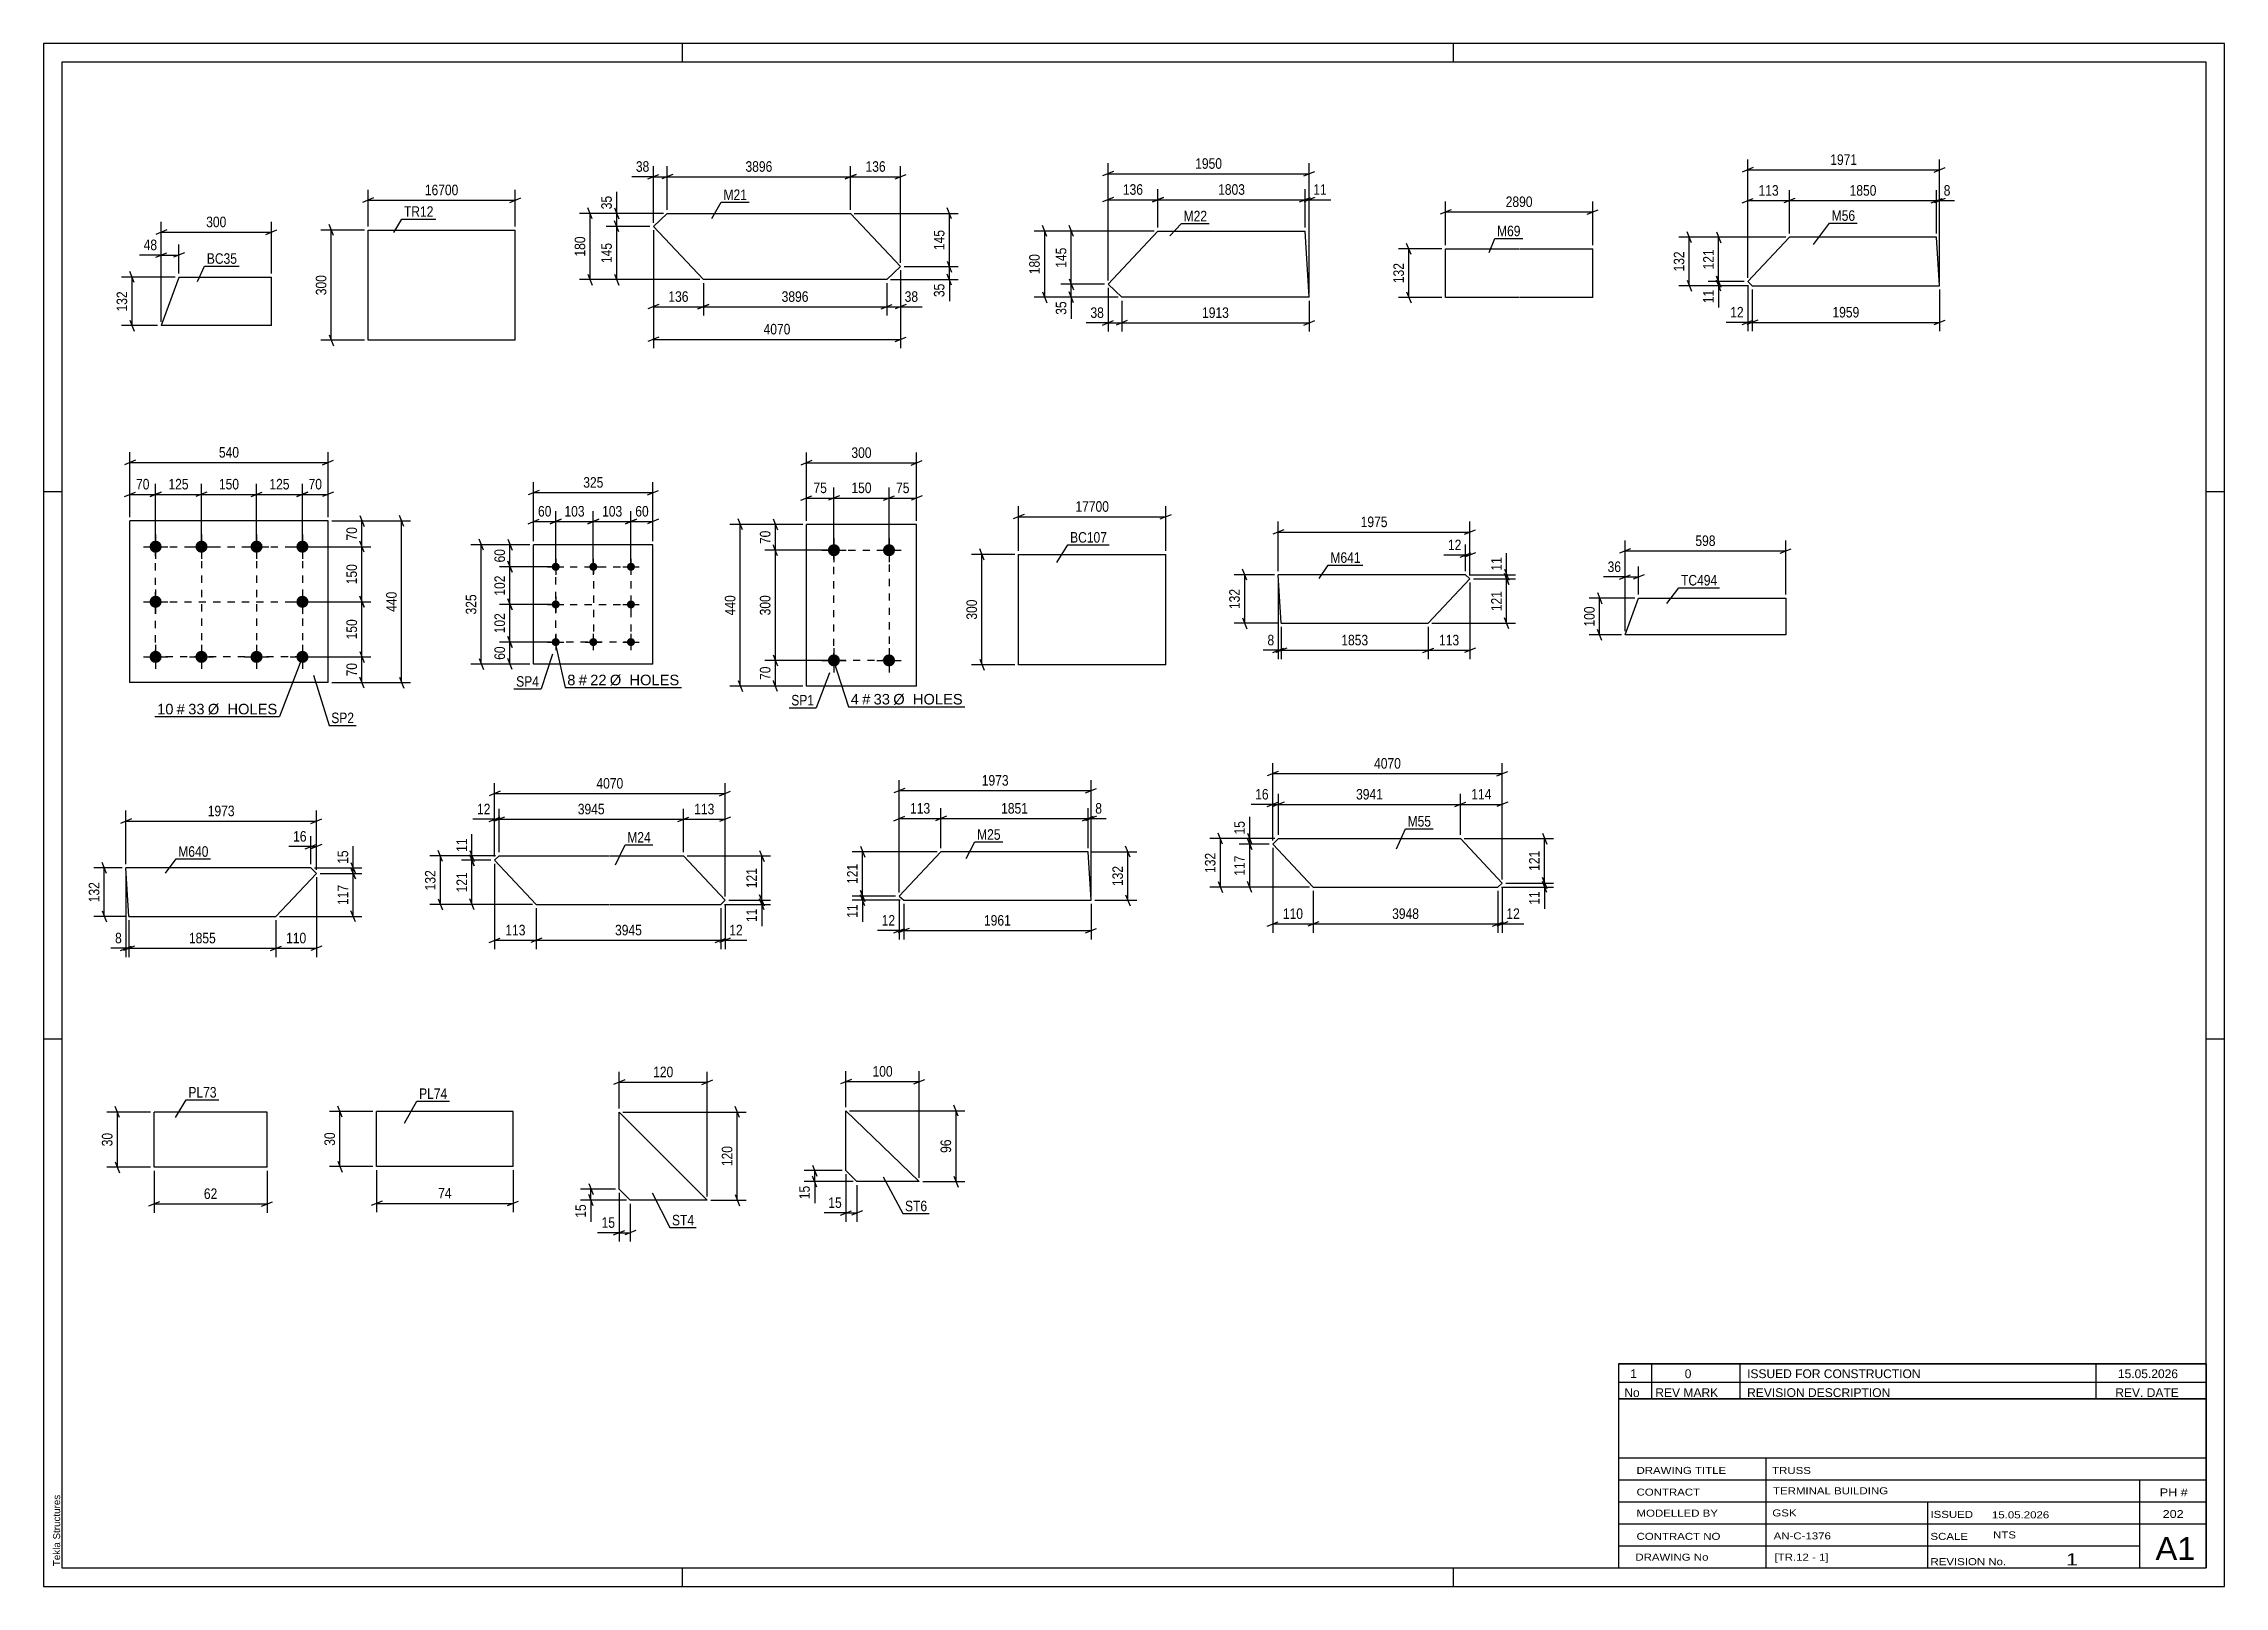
# Model space of a CAD drawing. Header units: millimetres. Extents: x 0 to 594, y 0 to 420.
import ezdxf

# ---------------------------------------------------------------- set-up
doc = ezdxf.new("R2010")
doc.units = ezdxf.units.MM
doc.linetypes.add('DXK_LINE_DOT2', pattern=[3.9198, 1.9599, -1.9599])
doc.styles.add('Arial', font='ARIAL.TTF', dxfattribs={"height": 0.2})
doc.styles.add('Arial Narrow', font='ARIALN.TTF', dxfattribs={"height": 0.2})

# ---------------------------------------------------------------- blocks, each defined once
blk = doc.blocks.new('Unknown-389634880-1162')
at = {"color": 5, "linetype": 'Continuous'}
for p, q in [((594, 420), (0, 420)), ((0, 420), (0, 0)), ((174, 415), (174, 420)), ((384, 415), (384, 420)), ((594, 0), (594, 420)), ((589, 415), (5, 415)), ((5, 415), (5, 5)), ((589, 5), (589, 415)), ((5, 298), (0, 298)), ((594, 298), (589, 298)), ((5, 149), (0, 149)), ((594, 149), (589, 149)), ((0, 0), (594, 0)), ((5, 5), (589, 5)), ((174, 0), (174, 5)), ((384, 0), (384, 5))]:
    blk.add_line(p, q, dxfattribs=at)
at = {"color": 174, "linetype": 'Continuous', "style": 'Arial'}
blk.add_text('Tekla Structures', height=1.9102, rotation=90, dxfattribs=at).set_placement((4.5, 5.5))
blk = doc.blocks.new('Unknown-389634880-21780')
at = {"color": 7, "linetype": 'Continuous'}
for p, q in [((429, 51.05), (429, 5)), ((429, 51.05), (589, 51.05)), ((589, 51), (589, 5)), ((429, 35), (589, 35)), ((469.14, 35), (469.14, 5)), ((429, 29), (589, 29)), ((571, 5.05), (571, 29.05)), ((429, 23), (589, 23)), ((513.14, 23), (513.14, 5)), ((429, 17), (589, 17)), ((429, 11), (571, 11)), ((429, 5), (589, 5))]:
    blk.add_line(p, q, dxfattribs=at)
at = {"color": 7, "style": 'Arial Narrow'}
for s, height, width, p in [('DRAWING TITLE', 1.9089, 1.425378, (433.88, 30.61)), ('TRUSS', 1.909, 1.425378, (470.81, 30.59)), ('CONTRACT', 1.909, 1.425378, (433.88, 24.71)), ('TERMINAL BUILDING', 1.9089, 1.425378, (471.06, 25.07)), ('MODELLED BY', 1.9089, 1.425378, (433.88, 18.98)), ('GSK', 1.909, 1.425378, (470.88, 19.04)), ('ISSUED', 1.909, 1.425378, (513.94, 18.64)), ('15.05.2026', 1.909, 1.425378, (530.69, 18.52)), ('CONTRACT NO', 1.9089, 1.425378, (433.88, 12.66)), ('AN-C-1376', 1.909, 1.425378, (471.23, 12.78)), ('SCALE', 1.909, 1.425378, (513.94, 12.65)), ('A1', 6.204, 1.25, (575.24, 7.2)), ('DRAWING No', 1.909, 1.425378, (433.56, 7)), ('[TR.12 - 1]', 1.9089, 1.425378, (471.46, 6.99)), ('REVISION No.', 1.9089, 1.425378, (513.94, 5.77)), ('1', 3.34, 1.5, (550.91, 5.68))]:
    blk.add_text(s, height=height, dxfattribs=dict(at, width=width)).set_placement(p)
at = {"color": 7, "linetype": 'Continuous', "style": 'Arial Narrow'}
for s, height, width, p in [('PH #', 2.1, 1.42538, (576.4, 24.55)), ('202', 2.1, 1.42538, (577.19, 18.65)), ('NTS', 1.909, 1.425378, (531, 13.05))]:
    blk.add_text(s, height=height, dxfattribs=dict(at, width=width)).set_placement(p)
blk = doc.blocks.new('Unknown-389634880-21781')
at = {"color": 7, "linetype": 'Continuous'}
for p, q in [((429, 60.55), (589, 60.55)), ((589, 60.55), (429, 60.55)), ((429, 60.55), (429, 55.55)), ((438, 60.55), (438, 55.55)), ((462, 60.55), (462, 55.55)), ((559, 60.55), (559, 55.55)), ((589, 60.55), (589, 55.55)), ((429, 55.55), (589, 55.55)), ((429, 55.55), (429, 51.05)), ((429, 55.55), (589, 55.55)), ((438, 55.55), (438, 51.05)), ((462, 55.55), (462, 51.05)), ((559, 55.55), (559, 51.05)), ((589, 55.55), (589, 51.05)), ((589, 51.05), (429, 51.05))]:
    blk.add_line(p, q, dxfattribs=at)
at = {"color": 7, "linetype": 'Continuous', "style": 'Arial Narrow'}
for s, height, width, p in [('No', 2.386, 1.2, (430.54, 51.55)), ('1', 2.39, 1.196471, (432.16, 56.7)), ('REV MARK', 2.386, 1.2, (439, 51.55)), ('0', 2.39, 1.196471, (447, 56.7)), ('REVISION DESCRIPTION', 2.3861, 1.2, (464, 51.55)), ('ISSUED FOR CONSTRUCTION', 2.3861, 1.196471, (464, 56.7)), ('REV. DATE', 2.386, 1.2, (564.28, 51.55)), ('15.05.2026', 2.386, 1.196471, (565, 56.7))]:
    blk.add_text(s, height=height, dxfattribs=dict(at, width=width)).set_placement(p)
blk = doc.blocks.new('Part-389634880-5276 - 5270')
at = {"color": 2, "linetype": 'Continuous'}
for p, q in [((381.86, 350.93), (381.86, 364.13)), ((381.86, 364.13), (401.86, 364.13)), ((401.96, 364.13), (421.96, 364.13)), ((421.96, 350.93), (421.96, 364.13)), ((401.86, 350.93), (381.86, 350.93)), ((421.96, 350.93), (401.96, 350.93))]:
    blk.add_line(p, q, dxfattribs=at)
blk = doc.blocks.new('Part-389634880-4588 - 4582')
at = {"color": 2, "linetype": 'Continuous'}
for p, q in [((336.36, 203.56), (334.79, 202.08)), ((334.79, 202.08), (345.83, 190.36)), ((336.36, 203.56), (365.83, 203.56)), ((365.93, 203.56), (385.93, 203.56)), ((385.93, 203.56), (397.31, 191.48)), ((345.83, 190.36), (365.83, 190.36)), ((365.93, 190.36), (396.12, 190.36)), ((397.31, 191.48), (396.12, 190.36))]:
    blk.add_line(p, q, dxfattribs=at)
blk = doc.blocks.new('Part-389634880-4830 - 4824')
at = {"color": 2, "linetype": 'Continuous'}
for p, q in [((303.52, 368.96), (289.92, 354.49)), ((303.52, 368.96), (323.52, 368.96)), ((323.62, 368.96), (343.62, 368.96)), ((344.73, 350.96), (343.62, 368.96)), ((289.92, 354.49), (293.67, 350.96)), ((323.52, 350.96), (293.67, 350.96)), ((344.73, 350.96), (323.62, 350.96))]:
    blk.add_line(p, q, dxfattribs=at)
blk = doc.blocks.new('Part-389634880-4223 - 4216')
at = {"color": 2, "linetype": 'Continuous'}
for p, q in [((124.04, 198.84), (122.83, 197.7)), ((122.83, 197.7), (134.18, 185.64)), ((124.04, 198.84), (154.18, 198.84)), ((154.28, 198.84), (174.28, 198.84)), ((174.28, 198.84), (185.63, 186.77)), ((134.18, 185.64), (154.18, 185.64)), ((154.28, 185.64), (184.43, 185.64)), ((185.63, 186.77), (184.43, 185.64))]:
    blk.add_line(p, q, dxfattribs=at)
blk = doc.blocks.new('Part-389634880-5008 - 5002')
at = {"color": 2, "linetype": 'Continuous'}
for p, q in [((166.11, 370.24), (169.86, 373.77)), ((179.71, 355.77), (166.11, 370.24)), ((169.86, 373.77), (199.71, 373.77)), ((199.81, 373.77), (219.81, 373.77)), ((219.81, 373.77), (233.42, 359.3)), ((233.42, 359.3), (229.66, 355.77)), ((199.71, 355.77), (179.71, 355.77)), ((229.66, 355.77), (199.81, 355.77))]:
    blk.add_line(p, q, dxfattribs=at)
blk = doc.blocks.new('Part-389634880-4440 - 4434')
at = {"color": 2, "linetype": 'Continuous'}
for p, q in [((244.41, 200), (233.07, 187.93)), ((264.41, 200), (244.41, 200)), ((284.51, 200), (264.51, 200)), ((285.33, 186.8), (284.51, 200)), ((233.07, 187.93), (234.27, 186.8)), ((234.27, 186.8), (264.41, 186.8)), ((264.51, 186.8), (285.33, 186.8))]:
    blk.add_line(p, q, dxfattribs=at)
blk = doc.blocks.new('Part-389634880-4714 - 4708')
at = {"color": 2, "linetype": 'Continuous'}
for p, q in [((475.53, 367.3), (464.18, 355.23)), ((495.53, 367.3), (475.53, 367.3)), ((515.63, 367.3), (495.63, 367.3)), ((516.43, 354.1), (515.63, 367.3)), ((464.18, 355.23), (465.38, 354.1)), ((465.38, 354.1), (495.53, 354.1)), ((495.63, 354.1), (516.43, 354.1))]:
    blk.add_line(p, q, dxfattribs=at)
blk = doc.blocks.new('Part-389634880-5310 - 5293')
at = {"color": 2, "linetype": 'Continuous'}
for p, q in [((36.84, 356.43), (36.81, 356.33)), ((36.84, 356.43), (62.04, 356.43)), ((62.04, 343.32), (62.04, 356.43)), ((36.81, 356.33), (32.04, 343.23)), ((62.04, 343.23), (32.04, 343.23)), ((62.04, 343.23), (62.04, 343.32))]:
    blk.add_line(p, q, dxfattribs=at)
blk = doc.blocks.new('Part-389634880-5384 - 5368')
at = {"color": 2, "linetype": 'Continuous'}
for p, q in [((430.78, 259.03), (434.42, 269.03)), ((434.42, 269.03), (454.42, 269.03)), ((454.52, 269.03), (474.52, 269.03)), ((474.52, 269.03), (474.52, 259.03)), ((454.42, 259.03), (430.78, 259.03)), ((474.52, 259.03), (454.52, 259.03))]:
    blk.add_line(p, q, dxfattribs=at)
blk = doc.blocks.new('Part-389634880-5447 - 5441')
at = {"color": 2, "linetype": 'Continuous'}
for p, q in [((23.22, 182.38), (22.42, 195.58)), ((43.17, 195.58), (22.42, 195.58)), ((72.74, 195.58), (43.27, 195.58)), ((63.27, 182.38), (74.31, 194.1)), ((74.31, 194.1), (72.74, 195.58)), ((23.22, 182.38), (43.17, 182.38)), ((43.27, 182.38), (63.27, 182.38))]:
    blk.add_line(p, q, dxfattribs=at)
blk = doc.blocks.new('Part-389634880-5548 - 5542')
at = {"color": 2, "linetype": 'Continuous'}
for p, q in [((337.1, 262.2), (336.3, 275.4)), ((357.05, 275.4), (336.3, 275.4)), ((387.3, 275.4), (357.15, 275.4)), ((377.15, 262.2), (388.5, 274.27)), ((388.5, 274.27), (387.3, 275.4)), ((337.1, 262.2), (357.05, 262.2)), ((357.15, 262.2), (377.15, 262.2))]:
    blk.add_line(p, q, dxfattribs=at)
blk = doc.blocks.new('Bolt-389634880-5736 - 5678')
at = {"linetype": 'Continuous'}
for points in [[(30.5, 284.7, -1), (30.5, 281.4, -1)], [(43, 284.7, -1), (43, 281.4, -1)], [(58, 284.7, -1), (58, 281.4, -1)], [(70.5, 284.7, -1), (70.5, 281.4, -1)], [(30.5, 269.7, -1), (30.5, 266.4, -1)], [(70.5, 269.7, -1), (70.5, 266.4, -1)], [(30.5, 254.7, -1), (30.5, 251.4, -1)], [(43, 254.7, -1), (43, 251.4, -1)], [(58, 254.7, -1), (58, 251.4, -1)], [(70.5, 254.7, -1), (70.5, 251.4, -1)]]:
    blk.add_hatch(color=1, dxfattribs=at).paths.add_polyline_path(points)
at = {"color": 1, "linetype": 'Continuous'}
for p, q in [((30.5, 286.35), (30.5, 279.75)), ((43, 286.35), (43, 279.75)), ((58, 286.35), (58, 279.75)), ((70.5, 286.35), (70.5, 279.75)), ((27.2, 283.05), (33.8, 283.05)), ((39.7, 283.05), (46.3, 283.05)), ((54.7, 283.05), (61.3, 283.05)), ((67.2, 283.05), (73.8, 283.05)), ((27.2, 268.05), (33.8, 268.05)), ((30.5, 271.35), (30.5, 264.75)), ((67.2, 268.05), (73.8, 268.05)), ((70.5, 271.35), (70.5, 264.75)), ((30.5, 256.35), (30.5, 249.75)), ((43, 256.35), (43, 249.75)), ((58, 256.35), (58, 249.75)), ((70.5, 256.35), (70.5, 249.75)), ((27.2, 253.05), (33.8, 253.05)), ((39.7, 253.05), (46.3, 253.05)), ((54.7, 253.05), (61.3, 253.05)), ((67.2, 253.05), (73.8, 253.05))]:
    blk.add_line(p, q, dxfattribs=at)
blk = doc.blocks.new('Part-389634880-5741 - 5678')
at = {"color": 2, "linetype": 'Continuous'}
for p, q in [((77.5, 290.05), (23.5, 290.05)), ((23.5, 246.05), (23.5, 290.05)), ((77.5, 246.05), (77.5, 290.05)), ((77.5, 246.05), (23.5, 246.05))]:
    blk.add_line(p, q, dxfattribs=at)
blk = doc.blocks.new('Part-389634880-5857 - 5851')
at = {"color": 2, "linetype": 'Continuous'}
for p, q in [((237.77, 289.09), (207.77, 289.09)), ((207.77, 245.09), (207.77, 289.09)), ((237.77, 245.09), (237.77, 289.09)), ((237.77, 245.09), (207.77, 245.09))]:
    blk.add_line(p, q, dxfattribs=at)
blk = doc.blocks.new('Bolt-389634880-5888 - 5851')
at = {"linetype": 'Continuous'}
for points in [[(215.27, 283.74, -1), (215.27, 280.44, -1)], [(230.27, 283.74, -1), (230.27, 280.44, -1)], [(215.27, 253.74, -1), (215.27, 250.44, -1)], [(230.27, 253.74, -1), (230.27, 250.44, -1)]]:
    blk.add_hatch(color=1, dxfattribs=at).paths.add_polyline_path(points)
at = {"color": 1, "linetype": 'Continuous'}
for p, q in [((215.27, 285.39), (215.27, 278.79)), ((230.27, 285.39), (230.27, 278.79)), ((211.97, 282.09), (218.57, 282.09)), ((226.97, 282.09), (233.57, 282.09)), ((211.97, 252.09), (218.57, 252.09)), ((215.27, 255.39), (215.27, 248.79)), ((226.97, 252.09), (233.57, 252.09)), ((230.27, 255.39), (230.27, 248.79))]:
    blk.add_line(p, q, dxfattribs=at)
blk = doc.blocks.new('Part-389634880-6025 - 5978')
at = {"color": 2, "linetype": 'Continuous'}
for p, q in [((165.98, 283.58), (133.48, 283.58)), ((133.48, 251.08), (133.48, 283.58)), ((165.98, 251.08), (165.98, 283.58)), ((165.98, 251.08), (133.48, 251.08))]:
    blk.add_line(p, q, dxfattribs=at)
blk = doc.blocks.new('Bolt-389634880-6010 - 5978')
at = {"linetype": 'Continuous'}
for points in [[(139.48, 278.68, -1), (139.48, 276.48, -1)], [(149.73, 278.68, -1), (149.73, 276.48, -1)], [(159.98, 278.68, -1), (159.98, 276.48, -1)], [(139.48, 268.43, -1), (139.48, 266.23, -1)], [(159.98, 268.43, -1), (159.98, 266.23, -1)], [(139.48, 258.18, -1), (139.48, 255.98, -1)], [(149.73, 258.18, -1), (149.73, 255.98, -1)], [(159.98, 258.18, -1), (159.98, 255.98, -1)]]:
    blk.add_hatch(color=1, dxfattribs=at).paths.add_polyline_path(points)
at = {"color": 1, "linetype": 'Continuous'}
for p, q in [((139.48, 279.78), (139.48, 275.38)), ((149.73, 279.78), (149.73, 275.38)), ((159.98, 279.78), (159.98, 275.38)), ((137.28, 277.58), (141.68, 277.58)), ((147.53, 277.58), (151.93, 277.58)), ((157.78, 277.58), (162.18, 277.58)), ((137.28, 267.33), (141.68, 267.33)), ((139.48, 269.53), (139.48, 265.13)), ((157.78, 267.33), (162.18, 267.33)), ((159.98, 269.53), (159.98, 265.13)), ((137.28, 257.08), (141.68, 257.08)), ((139.48, 259.28), (139.48, 254.88)), ((147.53, 257.08), (151.93, 257.08)), ((149.73, 259.28), (149.73, 254.88)), ((157.78, 257.08), (162.18, 257.08)), ((159.98, 259.28), (159.98, 254.88))]:
    blk.add_line(p, q, dxfattribs=at)
blk = doc.blocks.new('Part-389634880-6132 - 6126')
at = {"color": 2, "linetype": 'Continuous'}
for p, q in [((156.77, 108.14), (156.77, 129.14)), ((156.77, 129.14), (180.77, 105.14)), ((159.77, 105.14), (156.77, 108.14)), ((180.77, 105.14), (159.77, 105.14))]:
    blk.add_line(p, q, dxfattribs=at)
blk = doc.blocks.new('Part-389634880-6183 - 6177')
at = {"color": 2, "linetype": 'Continuous'}
for p, q in [((127.89, 129.27), (90.7, 129.27)), ((90.7, 114.27), (90.7, 129.27)), ((127.89, 114.27), (127.89, 129.27)), ((127.89, 114.27), (90.7, 114.27))]:
    blk.add_line(p, q, dxfattribs=at)
blk = doc.blocks.new('Part-389634880-6212 - 6206')
at = {"color": 2, "linetype": 'Continuous'}
for p, q in [((60.86, 129.12), (30.09, 129.12)), ((30.09, 114.12), (30.09, 129.12)), ((60.86, 114.12), (60.86, 129.12)), ((60.86, 114.12), (30.09, 114.12))]:
    blk.add_line(p, q, dxfattribs=at)
blk = doc.blocks.new('Part-389634880-6243 - 6235')
at = {"color": 2, "linetype": 'Continuous'}
for p, q in [((265.57, 250.92), (265.57, 280.92)), ((265.57, 280.92), (285.57, 280.92)), ((285.67, 280.92), (305.67, 280.92)), ((305.67, 250.92), (305.67, 280.92)), ((285.57, 250.92), (265.57, 250.92)), ((305.67, 250.92), (285.67, 250.92))]:
    blk.add_line(p, q, dxfattribs=at)
blk = doc.blocks.new('Part-389634880-6268 - 6260')
at = {"color": 2, "linetype": 'Continuous'}
for p, q in [((88.36, 339.24), (88.36, 369.24)), ((88.36, 369.24), (108.36, 369.24)), ((108.46, 369.24), (128.46, 369.24)), ((128.46, 339.24), (128.46, 369.24)), ((108.36, 339.24), (88.36, 339.24)), ((128.46, 339.24), (108.46, 339.24))]:
    blk.add_line(p, q, dxfattribs=at)
blk = doc.blocks.new('Part-389634880-6357 - 6341')
at = {"color": 2, "linetype": 'Continuous'}
for p, q in [((218.52, 129.48), (238.52, 110.18)), ((218.52, 113.18), (218.52, 129.48)), ((221.52, 110.18), (218.52, 113.18)), ((238.52, 110.18), (221.52, 110.18))]:
    blk.add_line(p, q, dxfattribs=at)
blk = doc.blocks.new('Rectangle-389634880-5837 - 5678')
at = {"color": 1, "linetype": 'DXK_LINE_DOT2'}
blk.add_lwpolyline([(30.5, 283.05), (70.5, 283.05), (70.5, 253.05), (30.5, 253.05), (30.5, 283.05)], close=True, dxfattribs=at)
blk = doc.blocks.new('Rectangle-389634880-5973 - 5851')
at = {"color": 1, "linetype": 'DXK_LINE_DOT2'}
blk.add_lwpolyline([(215.27, 282.09), (230.27, 282.09), (230.27, 252.09), (215.27, 252.09), (215.27, 282.09)], close=True, dxfattribs=at)
blk = doc.blocks.new('Rectangle-389634880-6112 - 5978')
at = {"color": 1, "linetype": 'DXK_LINE_DOT2'}
blk.add_lwpolyline([(139.48, 277.58), (159.98, 277.58), (159.98, 257.08), (139.48, 257.08), (139.48, 277.58)], close=True, dxfattribs=at)
blk = doc.blocks.new('Line-389634880-5830 - 5678')
at = {"color": 1, "linetype": 'DXK_LINE_DOT2'}
blk.add_line((30.5, 268.05), (70.5, 268.05), dxfattribs=at)
blk = doc.blocks.new('Line-389634880-6105 - 5978')
at = {"color": 1, "linetype": 'DXK_LINE_DOT2'}
blk.add_line((139.48, 267.28), (159.98, 267.28), dxfattribs=at)
blk = doc.blocks.new('Line-389634880-5823 - 5678')
at = {"color": 1, "linetype": 'DXK_LINE_DOT2'}
blk.add_line((58, 283.05), (58, 253.05), dxfattribs=at)
blk = doc.blocks.new('Line-389634880-6098 - 5978')
at = {"color": 1, "linetype": 'DXK_LINE_DOT2'}
blk.add_line((149.78, 277.58), (149.78, 257.08), dxfattribs=at)
blk = doc.blocks.new('Line-389634880-5816 - 5678')
at = {"color": 1, "linetype": 'DXK_LINE_DOT2'}
blk.add_line((43, 283.05), (43, 253.05), dxfattribs=at)
blk = doc.blocks.new('StraightDimension-389634880-5279 - 5270')
at = {"color": 7, "linetype": 'Continuous'}
for p, q in [((383.36, 374.78), (380.36, 373.58)), ((381.86, 365.13), (381.86, 377.03)), ((420.46, 373.58), (423.46, 374.78)), ((421.96, 365.13), (421.96, 377.03)), ((381.86, 374.18), (421.96, 374.18))]:
    blk.add_line(p, q, dxfattribs=at)
at = {"color": 0}
blk.add_wipeout([(406.16, 374.93), (406.16, 379.13), (397.65, 379.13), (397.65, 374.93)], dxfattribs=at)
at = {"color": 3, "style": 'Arial Narrow'}
blk.add_text('2890', height=2.863, dxfattribs=at).set_placement((398.25, 375.53))
blk = doc.blocks.new('StraightDimension-389634880-21513 - 5270')
at = {"color": 7, "linetype": 'Continuous'}
for p, q in [((380.86, 364.13), (369.01, 364.13)), ((372.46, 362.63), (371.26, 365.63)), ((371.86, 350.93), (371.86, 364.13)), ((380.86, 350.93), (369.01, 350.93)), ((371.26, 352.43), (372.46, 349.43))]:
    blk.add_line(p, q, dxfattribs=at)
at = {"color": 0}
blk.add_wipeout([(371.11, 360.87), (366.91, 360.87), (366.91, 354.19), (371.11, 354.19)], dxfattribs=at)
at = {"color": 3, "style": 'Arial Narrow'}
blk.add_text('132', height=2.863, rotation=90.00021, dxfattribs=at).set_placement((370.51, 354.79))
blk = doc.blocks.new('StraightDimension-389634880-21707 - 4582')
at = {"color": 7, "linetype": 'Continuous'}
for p, q in [((397.12, 190.36), (411.23, 190.36)), ((398.31, 191.48), (411.23, 191.48)), ((408.23, 192.98), (409.43, 189.98)), ((409.43, 188.86), (408.23, 191.86)), ((408.83, 190.36), (408.83, 191.48))]:
    blk.add_line(p, q, dxfattribs=at)
at = {"color": 0}
blk.add_wipeout([(408.08, 189.84), (403.88, 189.84), (403.88, 184.98), (408.08, 184.98)], dxfattribs=at)
at = {"color": 7, "linetype": 'Continuous'}
blk.add_line((408.83, 190.36), (408.83, 184.45), dxfattribs=at)
blk.add_line((408.83, 190.36), (408.83, 184.45), dxfattribs=at)
at = {"color": 3, "style": 'Arial Narrow'}
blk.add_text('11', height=2.863, rotation=90.00021, dxfattribs=at).set_placement((407.48, 185.58))
blk = doc.blocks.new('StraightDimension-389634880-16736 - 4582')
at = {"color": 7, "linetype": 'Continuous'}
for p, q in [((334.79, 203.08), (334.79, 215.72)), ((336.36, 204.56), (336.36, 215.72)), ((333.29, 212.27), (336.29, 213.47)), ((334.79, 212.87), (336.36, 212.87)), ((337.86, 213.47), (334.86, 212.27))]:
    blk.add_line(p, q, dxfattribs=at)
at = {"color": 0}
blk.add_wipeout([(334.26, 213.62), (334.26, 217.82), (329.41, 217.82), (329.41, 213.62)], dxfattribs=at)
at = {"color": 7, "linetype": 'Continuous'}
blk.add_line((334.79, 212.87), (328.88, 212.87), dxfattribs=at)
blk.add_line((334.79, 212.87), (328.88, 212.87), dxfattribs=at)
at = {"color": 3, "style": 'Arial Narrow'}
blk.add_text('16', height=2.863, dxfattribs=at).set_placement((330.01, 214.22))
blk = doc.blocks.new('StraightDimension-389634880-16812 - 4582')
at = {"color": 7, "linetype": 'Continuous'}
for p, q in [((397.31, 190.48), (397.31, 177.96)), ((396.12, 189.36), (396.12, 177.96)), ((394.62, 179.76), (397.62, 180.96)), ((398.81, 180.96), (395.81, 179.76)), ((396.12, 180.36), (397.31, 180.36))]:
    blk.add_line(p, q, dxfattribs=at)
at = {"color": 0}
blk.add_wipeout([(402.69, 181.11), (402.69, 185.31), (397.83, 185.31), (397.83, 181.11)], dxfattribs=at)
at = {"color": 7, "linetype": 'Continuous'}
blk.add_line((397.31, 180.36), (403.21, 180.36), dxfattribs=at)
blk.add_line((397.31, 180.36), (403.21, 180.36), dxfattribs=at)
at = {"color": 3, "style": 'Arial Narrow'}
blk.add_text('12', height=2.863, dxfattribs=at).set_placement((398.43, 181.71))
blk = doc.blocks.new('StraightDimension-389634880-16814 - 4582')
at = {"color": 7, "linetype": 'Continuous'}
for p, q in [((334.79, 201.08), (334.79, 177.96)), ((345.83, 189.36), (345.83, 177.96)), ((333.29, 179.76), (336.29, 180.96)), ((334.79, 180.36), (345.83, 180.36)), ((347.33, 180.96), (344.33, 179.76))]:
    blk.add_line(p, q, dxfattribs=at)
at = {"color": 0}
blk.add_wipeout([(343.65, 181.11), (343.65, 185.31), (336.96, 185.31), (336.96, 181.11)], dxfattribs=at)
at = {"color": 3, "style": 'Arial Narrow'}
blk.add_text('110', height=2.863, dxfattribs=at).set_placement((337.56, 181.71))
blk = doc.blocks.new('StraightDimension-389634880-16734 - 4582')
at = {"color": 7, "linetype": 'Continuous'}
for p, q in [((385.93, 204.56), (385.93, 215.72)), ((397.31, 192.48), (397.31, 215.72)), ((384.43, 212.27), (387.43, 213.47)), ((385.93, 212.87), (397.31, 212.87)), ((398.81, 213.47), (395.81, 212.27))]:
    blk.add_line(p, q, dxfattribs=at)
at = {"color": 0}
blk.add_wipeout([(394.96, 213.62), (394.96, 217.82), (388.27, 217.82), (388.27, 213.62)], dxfattribs=at)
at = {"color": 3, "style": 'Arial Narrow'}
blk.add_text('114', height=2.863, dxfattribs=at).set_placement((388.87, 214.22))
blk = doc.blocks.new('StraightDimension-389634880-16735 - 4582')
at = {"color": 7, "linetype": 'Continuous'}
for p, q in [((336.36, 204.56), (336.36, 215.72)), ((385.93, 204.56), (385.93, 215.72)), ((337.86, 213.47), (334.86, 212.27)), ((336.36, 212.87), (385.93, 212.87)), ((384.43, 212.27), (387.43, 213.47))]:
    blk.add_line(p, q, dxfattribs=at)
at = {"color": 0}
blk.add_wipeout([(365.4, 213.62), (365.4, 217.82), (356.89, 217.82), (356.89, 213.62)], dxfattribs=at)
at = {"color": 3, "style": 'Arial Narrow'}
blk.add_text('3941', height=2.863, dxfattribs=at).set_placement((357.49, 214.22))
blk = doc.blocks.new('StraightDimension-389634880-16813 - 4582')
at = {"color": 7, "linetype": 'Continuous'}
for p, q in [((345.83, 189.36), (345.83, 177.96)), ((396.12, 189.36), (396.12, 177.96)), ((347.33, 180.96), (344.33, 179.76)), ((345.83, 180.36), (396.12, 180.36)), ((394.62, 179.76), (397.62, 180.96))]:
    blk.add_line(p, q, dxfattribs=at)
at = {"color": 0}
blk.add_wipeout([(375.23, 181.11), (375.23, 185.31), (366.72, 185.31), (366.72, 181.11)], dxfattribs=at)
at = {"color": 3, "style": 'Arial Narrow'}
blk.add_text('3948', height=2.863, dxfattribs=at).set_placement((367.32, 181.71))
blk = doc.blocks.new('StraightDimension-389634880-18726 - 4582')
at = {"color": 7, "linetype": 'Continuous'}
for p, q in [((335.36, 203.56), (325.67, 203.56)), ((333.79, 202.08), (325.67, 202.08)), ((327.92, 205.06), (329.12, 202.06)), ((329.12, 200.58), (327.92, 203.58)), ((328.52, 202.08), (328.52, 203.56))]:
    blk.add_line(p, q, dxfattribs=at)
at = {"color": 0}
blk.add_wipeout([(327.77, 208.94), (323.57, 208.94), (323.57, 204.09), (327.77, 204.09)], dxfattribs=at)
at = {"color": 7, "linetype": 'Continuous'}
blk.add_line((328.52, 203.56), (328.52, 209.47), dxfattribs=at)
blk.add_line((328.52, 203.56), (328.52, 209.47), dxfattribs=at)
at = {"color": 3, "style": 'Arial Narrow'}
blk.add_text('15', height=2.863, rotation=90.00021, dxfattribs=at).set_placement((327.17, 204.69))
blk = doc.blocks.new('StraightDimension-389634880-18727 - 4582')
at = {"color": 7, "linetype": 'Continuous'}
for p, q in [((333.79, 202.08), (325.67, 202.08)), ((327.92, 203.58), (329.12, 200.58)), ((328.52, 190.36), (328.52, 202.08)), ((344.83, 190.36), (325.67, 190.36)), ((329.12, 188.86), (327.92, 191.86))]:
    blk.add_line(p, q, dxfattribs=at)
at = {"color": 0}
blk.add_wipeout([(327.77, 199.56), (323.57, 199.56), (323.57, 192.88), (327.77, 192.88)], dxfattribs=at)
at = {"color": 3, "style": 'Arial Narrow'}
blk.add_text('117', height=2.863, rotation=90.00021, dxfattribs=at).set_placement((327.17, 193.48))
blk = doc.blocks.new('StraightDimension-389634880-21706 - 4582')
at = {"color": 7, "linetype": 'Continuous'}
for p, q in [((386.93, 203.56), (411.23, 203.56)), ((408.23, 205.06), (409.43, 202.06)), ((408.83, 191.48), (408.83, 203.56)), ((398.31, 191.48), (411.23, 191.48)), ((409.43, 189.98), (408.23, 192.98))]:
    blk.add_line(p, q, dxfattribs=at)
at = {"color": 0}
blk.add_wipeout([(408.08, 200.86), (403.88, 200.86), (403.88, 194.18), (408.08, 194.18)], dxfattribs=at)
at = {"color": 3, "style": 'Arial Narrow'}
blk.add_text('121', height=2.863, rotation=90.00021, dxfattribs=at).set_placement((407.48, 194.78))
blk = doc.blocks.new('StraightDimension-389634880-21739 - 4582')
at = {"color": 7, "linetype": 'Continuous'}
for p, q in [((335.36, 203.56), (317.69, 203.56)), ((321.14, 202.06), (319.94, 205.06)), ((320.54, 190.36), (320.54, 203.56)), ((344.83, 190.36), (317.69, 190.36)), ((319.94, 191.86), (321.14, 188.86))]:
    blk.add_line(p, q, dxfattribs=at)
at = {"color": 0}
blk.add_wipeout([(319.79, 200.3), (315.59, 200.3), (315.59, 193.62), (319.79, 193.62)], dxfattribs=at)
at = {"color": 3, "style": 'Arial Narrow'}
blk.add_text('132', height=2.863, rotation=90.00021, dxfattribs=at).set_placement((319.19, 194.22))
blk = doc.blocks.new('StraightDimension-389634880-21759 - 4582')
at = {"color": 7, "linetype": 'Continuous'}
for p, q in [((336.29, 221.88), (333.29, 220.68)), ((334.79, 203.08), (334.79, 224.13)), ((334.79, 221.28), (397.31, 221.28)), ((395.81, 220.68), (398.81, 221.88)), ((397.31, 192.48), (397.31, 224.13))]:
    blk.add_line(p, q, dxfattribs=at)
at = {"color": 0}
blk.add_wipeout([(370.3, 222.03), (370.3, 226.23), (361.79, 226.23), (361.79, 222.03)], dxfattribs=at)
at = {"color": 3, "style": 'Arial Narrow'}
blk.add_text('4070', height=2.863, dxfattribs=at).set_placement((362.39, 222.63))
blk = doc.blocks.new('StraightDimension-389634880-15689 - 4824')
at = {"color": 7, "linetype": 'Continuous'}
for p, q in [((295.17, 344.59), (292.17, 343.39)), ((293.67, 349.96), (293.67, 341.59)), ((343.23, 343.39), (346.23, 344.59)), ((344.73, 349.96), (344.73, 341.59)), ((293.67, 343.99), (344.73, 343.99))]:
    blk.add_line(p, q, dxfattribs=at)
at = {"color": 0}
blk.add_wipeout([(323.46, 344.74), (323.46, 348.94), (314.94, 348.94), (314.94, 344.74)], dxfattribs=at)
at = {"color": 3, "style": 'Arial Narrow'}
blk.add_text('1913', height=2.863, dxfattribs=at).set_placement((315.54, 345.34))
blk = doc.blocks.new('StraightDimension-389634880-4931 - 4824')
at = {"color": 7, "linetype": 'Continuous'}
for p, q in [((288.92, 354.49), (277.07, 354.49)), ((292.67, 350.96), (277.07, 350.96)), ((279.32, 355.99), (280.52, 352.99)), ((280.52, 349.46), (279.32, 352.46)), ((279.92, 350.96), (279.92, 354.49))]:
    blk.add_line(p, q, dxfattribs=at)
at = {"color": 0}
blk.add_wipeout([(279.17, 350.43), (274.97, 350.43), (274.97, 345.58), (279.17, 345.58)], dxfattribs=at)
at = {"color": 7, "linetype": 'Continuous'}
blk.add_line((279.92, 350.96), (279.92, 345.05), dxfattribs=at)
blk.add_line((279.92, 350.96), (279.92, 345.05), dxfattribs=at)
at = {"color": 3, "style": 'Arial Narrow'}
blk.add_text('35', height=2.863, rotation=90.00021, dxfattribs=at).set_placement((278.57, 346.18))
blk = doc.blocks.new('StraightDimension-389634880-15783 - 4824')
at = {"color": 7, "linetype": 'Continuous'}
for p, q in [((303.52, 369.96), (303.52, 380.36)), ((343.62, 369.96), (343.62, 380.36)), ((305.02, 378.11), (302.02, 376.91)), ((303.52, 377.51), (343.62, 377.51)), ((342.12, 376.91), (345.12, 378.11))]:
    blk.add_line(p, q, dxfattribs=at)
at = {"color": 0}
blk.add_wipeout([(327.83, 378.26), (327.83, 382.46), (319.32, 382.46), (319.32, 378.26)], dxfattribs=at)
at = {"color": 3, "style": 'Arial Narrow'}
blk.add_text('1803', height=2.863, dxfattribs=at).set_placement((319.92, 378.86))
blk = doc.blocks.new('StraightDimension-389634880-4909 - 4824')
at = {"color": 7, "linetype": 'Continuous'}
for p, q in [((302.52, 368.96), (277.07, 368.96)), ((280.52, 367.46), (279.32, 370.46)), ((279.92, 354.49), (279.92, 368.96)), ((288.92, 354.49), (277.07, 354.49)), ((279.32, 355.99), (280.52, 352.99))]:
    blk.add_line(p, q, dxfattribs=at)
at = {"color": 0}
blk.add_wipeout([(279.17, 365.07), (274.97, 365.07), (274.97, 358.38), (279.17, 358.38)], dxfattribs=at)
at = {"color": 3, "style": 'Arial Narrow'}
blk.add_text('145', height=2.863, rotation=90.00021, dxfattribs=at).set_placement((278.57, 358.98))
blk = doc.blocks.new('StraightDimension-389634880-15690 - 4824')
at = {"color": 7, "linetype": 'Continuous'}
for p, q in [((289.92, 353.49), (289.92, 341.59)), ((288.42, 343.39), (291.42, 344.59)), ((295.17, 344.59), (292.17, 343.39)), ((293.67, 349.96), (293.67, 341.59)), ((289.92, 343.99), (293.67, 343.99))]:
    blk.add_line(p, q, dxfattribs=at)
at = {"color": 0}
blk.add_wipeout([(289.39, 344.74), (289.39, 348.94), (284.54, 348.94), (284.54, 344.74)], dxfattribs=at)
at = {"color": 7, "linetype": 'Continuous'}
blk.add_line((289.92, 343.99), (284.01, 343.99), dxfattribs=at)
blk.add_line((289.92, 343.99), (284.01, 343.99), dxfattribs=at)
at = {"color": 3, "style": 'Arial Narrow'}
blk.add_text('38', height=2.863, dxfattribs=at).set_placement((285.14, 345.34))
blk = doc.blocks.new('StraightDimension-389634880-15782 - 4824')
at = {"color": 7, "linetype": 'Continuous'}
for p, q in [((343.62, 369.96), (343.62, 380.36)), ((344.73, 351.96), (344.73, 380.36)), ((342.12, 376.91), (345.12, 378.11)), ((346.23, 378.11), (343.23, 376.91)), ((343.62, 377.51), (344.73, 377.51))]:
    blk.add_line(p, q, dxfattribs=at)
at = {"color": 0}
blk.add_wipeout([(350.11, 378.26), (350.11, 382.46), (345.25, 382.46), (345.25, 378.26)], dxfattribs=at)
at = {"color": 7, "linetype": 'Continuous'}
blk.add_line((344.73, 377.51), (350.64, 377.51), dxfattribs=at)
blk.add_line((344.73, 377.51), (350.64, 377.51), dxfattribs=at)
at = {"color": 3, "style": 'Arial Narrow'}
blk.add_text('11', height=2.863, dxfattribs=at).set_placement((345.85, 378.86))
blk = doc.blocks.new('StraightDimension-389634880-15784 - 4824')
at = {"color": 7, "linetype": 'Continuous'}
for p, q in [((289.92, 355.49), (289.92, 380.36)), ((303.52, 369.96), (303.52, 380.36)), ((291.42, 378.11), (288.42, 376.91)), ((289.92, 377.51), (303.52, 377.51)), ((302.02, 376.91), (305.02, 378.11))]:
    blk.add_line(p, q, dxfattribs=at)
at = {"color": 0}
blk.add_wipeout([(300.06, 378.26), (300.06, 382.46), (293.38, 382.46), (293.38, 378.26)], dxfattribs=at)
at = {"color": 3, "style": 'Arial Narrow'}
blk.add_text('136', height=2.863, dxfattribs=at).set_placement((293.98, 378.86))
blk = doc.blocks.new('StraightDimension-389634880-21438 - 4824')
at = {"color": 7, "linetype": 'Continuous'}
for p, q in [((302.52, 368.96), (269.82, 368.96)), ((273.27, 367.46), (272.07, 370.46)), ((272.67, 350.96), (272.67, 368.96)), ((292.67, 350.96), (269.82, 350.96)), ((272.07, 352.46), (273.27, 349.46))]:
    blk.add_line(p, q, dxfattribs=at)
at = {"color": 0}
blk.add_wipeout([(271.92, 363.3), (267.72, 363.3), (267.72, 356.62), (271.92, 356.62)], dxfattribs=at)
at = {"color": 3, "style": 'Arial Narrow'}
blk.add_text('180', height=2.863, rotation=90.00021, dxfattribs=at).set_placement((271.32, 357.22))
blk = doc.blocks.new('StraightDimension-389634880-21466 - 4824')
at = {"color": 7, "linetype": 'Continuous'}
for p, q in [((289.92, 355.49), (289.92, 387.43)), ((344.73, 351.96), (344.73, 387.43)), ((291.42, 385.18), (288.42, 383.98)), ((289.92, 384.58), (344.73, 384.58)), ((343.23, 383.98), (346.23, 385.18))]:
    blk.add_line(p, q, dxfattribs=at)
at = {"color": 0}
blk.add_wipeout([(321.58, 385.33), (321.58, 389.53), (313.07, 389.53), (313.07, 385.33)], dxfattribs=at)
at = {"color": 3, "style": 'Arial Narrow'}
blk.add_text('1950', height=2.863, dxfattribs=at).set_placement((313.67, 385.93))
blk = doc.blocks.new('StraightDimension-389634880-16327 - 4216')
at = {"color": 7, "linetype": 'Continuous'}
for p, q in [((172.78, 208.24), (175.78, 209.44)), ((174.28, 199.84), (174.28, 211.69)), ((174.28, 208.84), (185.63, 208.84)), ((187.13, 209.44), (184.13, 208.24)), ((185.63, 187.77), (185.63, 211.69))]:
    blk.add_line(p, q, dxfattribs=at)
at = {"color": 0}
blk.add_wipeout([(183.3, 209.59), (183.3, 213.79), (176.61, 213.79), (176.61, 209.59)], dxfattribs=at)
at = {"color": 3, "style": 'Arial Narrow'}
blk.add_text('113', height=2.863, dxfattribs=at).set_placement((177.21, 210.19))
blk = doc.blocks.new('StraightDimension-389634880-21674 - 4216')
at = {"color": 7, "linetype": 'Continuous'}
for p, q in [((124.33, 216.45), (121.33, 215.25)), ((122.83, 198.7), (122.83, 218.7)), ((122.83, 215.85), (185.63, 215.85)), ((184.13, 215.25), (187.13, 216.45)), ((185.63, 187.77), (185.63, 218.7))]:
    blk.add_line(p, q, dxfattribs=at)
at = {"color": 0}
blk.add_wipeout([(158.49, 216.6), (158.49, 220.8), (149.98, 220.8), (149.98, 216.6)], dxfattribs=at)
at = {"color": 3, "style": 'Arial Narrow'}
blk.add_text('4070', height=2.863, dxfattribs=at).set_placement((150.58, 217.2))
blk = doc.blocks.new('StraightDimension-389634880-16514 - 4216')
at = {"color": 7, "linetype": 'Continuous'}
for p, q in [((123.04, 198.84), (105.24, 198.84)), ((108.69, 197.34), (107.49, 200.34)), ((108.09, 185.64), (108.09, 198.84)), ((133.18, 185.64), (105.24, 185.64)), ((107.49, 187.14), (108.69, 184.14))]:
    blk.add_line(p, q, dxfattribs=at)
at = {"color": 0}
blk.add_wipeout([(107.34, 195.58), (103.14, 195.58), (103.14, 188.89), (107.34, 188.89)], dxfattribs=at)
at = {"color": 3, "style": 'Arial Narrow'}
blk.add_text('132', height=2.863, rotation=90.00021, dxfattribs=at).set_placement((106.74, 189.49))
blk = doc.blocks.new('StraightDimension-389634880-4338 - 4216')
at = {"color": 7, "linetype": 'Continuous'}
for p, q in [((121.83, 197.7), (113.82, 197.7)), ((116.07, 199.2), (117.27, 196.2)), ((116.67, 185.64), (116.67, 197.7)), ((133.18, 185.64), (113.82, 185.64)), ((117.27, 184.14), (116.07, 187.14))]:
    blk.add_line(p, q, dxfattribs=at)
at = {"color": 0}
blk.add_wipeout([(115.92, 195.01), (111.72, 195.01), (111.72, 188.33), (115.92, 188.33)], dxfattribs=at)
at = {"color": 3, "style": 'Arial Narrow'}
blk.add_text('121', height=2.863, rotation=90.00021, dxfattribs=at).set_placement((115.32, 188.93))
blk = doc.blocks.new('StraightDimension-389634880-16328 - 4216')
at = {"color": 7, "linetype": 'Continuous'}
for p, q in [((125.54, 209.44), (122.54, 208.24)), ((124.04, 199.84), (124.04, 211.69)), ((124.04, 208.84), (174.28, 208.84)), ((172.78, 208.24), (175.78, 209.44)), ((174.28, 199.84), (174.28, 211.69))]:
    blk.add_line(p, q, dxfattribs=at)
at = {"color": 0}
blk.add_wipeout([(153.42, 209.59), (153.42, 213.79), (144.9, 213.79), (144.9, 209.59)], dxfattribs=at)
at = {"color": 3, "style": 'Arial Narrow'}
blk.add_text('3945', height=2.863, dxfattribs=at).set_placement((145.5, 210.19))
blk = doc.blocks.new('StraightDimension-389634880-4358 - 4216')
at = {"color": 7, "linetype": 'Continuous'}
for p, q in [((123.04, 198.84), (113.82, 198.84)), ((121.83, 197.7), (113.82, 197.7)), ((116.07, 200.34), (117.27, 197.34)), ((117.27, 196.2), (116.07, 199.2)), ((116.67, 197.7), (116.67, 198.84))]:
    blk.add_line(p, q, dxfattribs=at)
at = {"color": 0}
blk.add_wipeout([(115.92, 204.22), (111.72, 204.22), (111.72, 199.36), (115.92, 199.36)], dxfattribs=at)
at = {"color": 7, "linetype": 'Continuous'}
blk.add_line((116.67, 198.84), (116.67, 204.74), dxfattribs=at)
blk.add_line((116.67, 198.84), (116.67, 204.74), dxfattribs=at)
at = {"color": 3, "style": 'Arial Narrow'}
blk.add_text('11', height=2.863, rotation=90.00021, dxfattribs=at).set_placement((115.32, 199.96))
blk = doc.blocks.new('StraightDimension-389634880-16329 - 4216')
at = {"color": 7, "linetype": 'Continuous'}
for p, q in [((121.33, 208.24), (124.33, 209.44)), ((125.54, 209.44), (122.54, 208.24)), ((122.83, 198.7), (122.83, 211.69)), ((122.83, 208.84), (124.04, 208.84)), ((124.04, 199.84), (124.04, 211.69))]:
    blk.add_line(p, q, dxfattribs=at)
at = {"color": 0}
blk.add_wipeout([(122.31, 209.59), (122.31, 213.79), (117.45, 213.79), (117.45, 209.59)], dxfattribs=at)
at = {"color": 7, "linetype": 'Continuous'}
blk.add_line((122.83, 208.84), (116.93, 208.84), dxfattribs=at)
blk.add_line((122.83, 208.84), (116.93, 208.84), dxfattribs=at)
at = {"color": 3, "style": 'Arial Narrow'}
blk.add_text('12', height=2.863, dxfattribs=at).set_placement((118.05, 210.19))
blk = doc.blocks.new('StraightDimension-389634880-16440 - 4216')
at = {"color": 7, "linetype": 'Continuous'}
for p, q in [((184.43, 184.64), (184.43, 173.49)), ((185.63, 185.77), (185.63, 173.49)), ((182.93, 175.29), (185.93, 176.49)), ((187.13, 176.49), (184.13, 175.29)), ((184.43, 175.89), (185.63, 175.89))]:
    blk.add_line(p, q, dxfattribs=at)
at = {"color": 0}
blk.add_wipeout([(191.01, 176.64), (191.01, 180.84), (186.16, 180.84), (186.16, 176.64)], dxfattribs=at)
at = {"color": 7, "linetype": 'Continuous'}
blk.add_line((185.63, 175.89), (191.54, 175.89), dxfattribs=at)
blk.add_line((185.63, 175.89), (191.54, 175.89), dxfattribs=at)
at = {"color": 3, "style": 'Arial Narrow'}
blk.add_text('12', height=2.863, dxfattribs=at).set_placement((186.76, 177.24))
blk = doc.blocks.new('StraightDimension-389634880-16441 - 4216')
at = {"color": 7, "linetype": 'Continuous'}
for p, q in [((134.18, 184.64), (134.18, 173.49)), ((184.43, 184.64), (184.43, 173.49)), ((135.68, 176.49), (132.68, 175.29)), ((134.18, 175.89), (184.43, 175.89)), ((182.93, 175.29), (185.93, 176.49))]:
    blk.add_line(p, q, dxfattribs=at)
at = {"color": 0}
blk.add_wipeout([(163.56, 176.64), (163.56, 180.84), (155.05, 180.84), (155.05, 176.64)], dxfattribs=at)
at = {"color": 3, "style": 'Arial Narrow'}
blk.add_text('3945', height=2.863, dxfattribs=at).set_placement((155.65, 177.24))
blk = doc.blocks.new('StraightDimension-389634880-16442 - 4216')
at = {"color": 7, "linetype": 'Continuous'}
for p, q in [((122.83, 196.7), (122.83, 173.49)), ((134.18, 184.64), (134.18, 173.49)), ((121.33, 175.29), (124.33, 176.49)), ((122.83, 175.89), (134.18, 175.89)), ((135.68, 176.49), (132.68, 175.29))]:
    blk.add_line(p, q, dxfattribs=at)
at = {"color": 0}
blk.add_wipeout([(131.85, 176.64), (131.85, 180.84), (125.17, 180.84), (125.17, 176.64)], dxfattribs=at)
at = {"color": 3, "style": 'Arial Narrow'}
blk.add_text('113', height=2.863, dxfattribs=at).set_placement((125.77, 177.24))
blk = doc.blocks.new('StraightDimension-389634880-16542 - 4216')
at = {"color": 7, "linetype": 'Continuous'}
for p, q in [((175.28, 198.84), (198.03, 198.84)), ((195.03, 200.34), (196.23, 197.34)), ((195.63, 186.77), (195.63, 198.84)), ((186.63, 186.77), (198.03, 186.77)), ((196.23, 185.27), (195.03, 188.27))]:
    blk.add_line(p, q, dxfattribs=at)
at = {"color": 0}
blk.add_wipeout([(194.88, 196.14), (190.68, 196.14), (190.68, 189.46), (194.88, 189.46)], dxfattribs=at)
at = {"color": 3, "style": 'Arial Narrow'}
blk.add_text('121', height=2.863, rotation=90.00021, dxfattribs=at).set_placement((194.28, 190.06))
blk = doc.blocks.new('StraightDimension-389634880-16543 - 4216')
at = {"color": 7, "linetype": 'Continuous'}
for p, q in [((185.43, 185.64), (198.03, 185.64)), ((186.63, 186.77), (198.03, 186.77)), ((195.03, 188.27), (196.23, 185.27)), ((196.23, 184.14), (195.03, 187.14)), ((195.63, 185.64), (195.63, 186.77))]:
    blk.add_line(p, q, dxfattribs=at)
at = {"color": 0}
blk.add_wipeout([(194.88, 185.11), (190.68, 185.11), (190.68, 180.25), (194.88, 180.25)], dxfattribs=at)
at = {"color": 7, "linetype": 'Continuous'}
blk.add_line((195.63, 185.64), (195.63, 179.73), dxfattribs=at)
blk.add_line((195.63, 185.64), (195.63, 179.73), dxfattribs=at)
at = {"color": 3, "style": 'Arial Narrow'}
blk.add_text('11', height=2.863, rotation=90.00021, dxfattribs=at).set_placement((194.28, 180.85))
blk = doc.blocks.new('StraightDimension-389634880-15635 - 5002')
at = {"color": 7, "linetype": 'Continuous'}
for p, q in [((233.42, 358.3), (233.42, 345.96)), ((229.66, 354.77), (229.66, 345.96)), ((228.16, 347.76), (231.16, 348.96)), ((229.66, 348.36), (233.42, 348.36)), ((234.92, 348.96), (231.92, 347.76))]:
    blk.add_line(p, q, dxfattribs=at)
at = {"color": 0}
blk.add_wipeout([(238.8, 349.11), (238.8, 353.31), (233.94, 353.31), (233.94, 349.11)], dxfattribs=at)
at = {"color": 7, "linetype": 'Continuous'}
blk.add_line((233.42, 348.36), (239.33, 348.36), dxfattribs=at)
blk.add_line((233.42, 348.36), (239.33, 348.36), dxfattribs=at)
at = {"color": 3, "style": 'Arial Narrow'}
blk.add_text('38', height=2.863, dxfattribs=at).set_placement((234.54, 349.71))
blk = doc.blocks.new('StraightDimension-389634880-5132 - 5002')
at = {"color": 7, "linetype": 'Continuous'}
for p, q in [((166.11, 371.24), (166.11, 386.62)), ((169.86, 374.77), (169.86, 386.62)), ((164.61, 383.17), (167.61, 384.37)), ((166.11, 383.77), (169.86, 383.77)), ((171.36, 384.37), (168.36, 383.17))]:
    blk.add_line(p, q, dxfattribs=at)
at = {"color": 0}
blk.add_wipeout([(165.58, 384.52), (165.58, 388.72), (160.72, 388.72), (160.72, 384.52)], dxfattribs=at)
at = {"color": 7, "linetype": 'Continuous'}
blk.add_line((166.11, 383.77), (160.2, 383.77), dxfattribs=at)
blk.add_line((166.11, 383.77), (160.2, 383.77), dxfattribs=at)
at = {"color": 3, "style": 'Arial Narrow'}
blk.add_text('38', height=2.863, dxfattribs=at).set_placement((161.32, 385.12))
blk = doc.blocks.new('StraightDimension-389634880-5105 - 5002')
at = {"color": 7, "linetype": 'Continuous'}
for p, q in [((155.51, 375.27), (156.71, 372.27)), ((168.86, 373.77), (153.26, 373.77)), ((165.11, 370.24), (153.26, 370.24)), ((156.71, 368.74), (155.51, 371.74)), ((156.11, 370.24), (156.11, 373.77))]:
    blk.add_line(p, q, dxfattribs=at)
at = {"color": 0}
blk.add_wipeout([(155.36, 379.15), (151.16, 379.15), (151.16, 374.3), (155.36, 374.3)], dxfattribs=at)
at = {"color": 7, "linetype": 'Continuous'}
blk.add_line((156.11, 373.77), (156.11, 379.68), dxfattribs=at)
blk.add_line((156.11, 373.77), (156.11, 379.68), dxfattribs=at)
at = {"color": 3, "style": 'Arial Narrow'}
blk.add_text('35', height=2.863, rotation=90.00021, dxfattribs=at).set_placement((154.76, 374.9))
blk = doc.blocks.new('StraightDimension-389634880-5060 - 5002')
at = {"color": 7, "linetype": 'Continuous'}
for p, q in [((247.31, 372.27), (246.11, 375.27)), ((220.81, 373.77), (249.11, 373.77)), ((246.71, 359.3), (246.71, 373.77)), ((234.42, 359.3), (249.11, 359.3)), ((246.11, 360.8), (247.31, 357.8))]:
    blk.add_line(p, q, dxfattribs=at)
at = {"color": 0}
blk.add_wipeout([(245.96, 369.88), (241.76, 369.88), (241.76, 363.19), (245.96, 363.19)], dxfattribs=at)
at = {"color": 3, "style": 'Arial Narrow'}
blk.add_text('145', height=2.863, rotation=90.00021, dxfattribs=at).set_placement((245.36, 363.79))
blk = doc.blocks.new('StraightDimension-389634880-5083 - 5002')
at = {"color": 7, "linetype": 'Continuous'}
for p, q in [((165.11, 370.24), (153.26, 370.24)), ((156.71, 368.74), (155.51, 371.74)), ((156.11, 355.77), (156.11, 370.24)), ((155.51, 357.27), (156.71, 354.27)), ((178.71, 355.77), (153.26, 355.77))]:
    blk.add_line(p, q, dxfattribs=at)
at = {"color": 0}
blk.add_wipeout([(155.36, 366.35), (151.16, 366.35), (151.16, 359.66), (155.36, 359.66)], dxfattribs=at)
at = {"color": 3, "style": 'Arial Narrow'}
blk.add_text('145', height=2.863, rotation=90.00021, dxfattribs=at).set_placement((154.76, 360.26))
blk = doc.blocks.new('StraightDimension-389634880-5186 - 5002')
at = {"color": 7, "linetype": 'Continuous'}
for p, q in [((169.86, 374.77), (169.86, 386.62)), ((219.81, 374.77), (219.81, 386.62)), ((171.36, 384.37), (168.36, 383.17)), ((169.86, 383.77), (219.81, 383.77)), ((218.31, 383.17), (221.31, 384.37))]:
    blk.add_line(p, q, dxfattribs=at)
at = {"color": 0}
blk.add_wipeout([(199.09, 384.52), (199.09, 388.72), (190.58, 388.72), (190.58, 384.52)], dxfattribs=at)
at = {"color": 3, "style": 'Arial Narrow'}
blk.add_text('3896', height=2.863, dxfattribs=at).set_placement((191.18, 385.12))
blk = doc.blocks.new('StraightDimension-389634880-5011 - 5002')
at = {"color": 7, "linetype": 'Continuous'}
for p, q in [((166.11, 369.24), (166.11, 337.09)), ((233.42, 358.3), (233.42, 337.09)), ((167.61, 340.09), (164.61, 338.89)), ((166.11, 339.49), (233.42, 339.49)), ((231.92, 338.89), (234.92, 340.09))]:
    blk.add_line(p, q, dxfattribs=at)
at = {"color": 0}
blk.add_wipeout([(204.02, 340.24), (204.02, 344.44), (195.51, 344.44), (195.51, 340.24)], dxfattribs=at)
at = {"color": 3, "style": 'Arial Narrow'}
blk.add_text('4070', height=2.863, dxfattribs=at).set_placement((196.11, 340.84))
blk = doc.blocks.new('StraightDimension-389634880-5034 - 5002')
at = {"color": 7, "linetype": 'Continuous'}
for p, q in [((234.42, 359.3), (249.11, 359.3)), ((246.11, 360.8), (247.31, 357.8)), ((247.31, 354.27), (246.11, 357.27)), ((246.71, 355.77), (246.71, 359.3)), ((230.66, 355.77), (249.11, 355.77))]:
    blk.add_line(p, q, dxfattribs=at)
at = {"color": 0}
blk.add_wipeout([(245.96, 355.25), (241.76, 355.25), (241.76, 350.39), (245.96, 350.39)], dxfattribs=at)
at = {"color": 7, "linetype": 'Continuous'}
blk.add_line((246.71, 355.77), (246.71, 349.86), dxfattribs=at)
blk.add_line((246.71, 355.77), (246.71, 349.86), dxfattribs=at)
at = {"color": 3, "style": 'Arial Narrow'}
blk.add_text('35', height=2.863, rotation=90.00021, dxfattribs=at).set_placement((245.36, 350.99))
blk = doc.blocks.new('StraightDimension-389634880-5161 - 5002')
at = {"color": 7, "linetype": 'Continuous'}
for p, q in [((219.81, 374.77), (219.81, 386.62)), ((233.42, 360.3), (233.42, 386.62)), ((221.31, 384.37), (218.31, 383.17)), ((219.81, 383.77), (233.42, 383.77)), ((231.92, 383.17), (234.92, 384.37))]:
    blk.add_line(p, q, dxfattribs=at)
at = {"color": 0}
blk.add_wipeout([(229.96, 384.52), (229.96, 388.72), (223.27, 388.72), (223.27, 384.52)], dxfattribs=at)
at = {"color": 3, "style": 'Arial Narrow'}
blk.add_text('136', height=2.863, dxfattribs=at).set_placement((223.87, 385.12))
blk = doc.blocks.new('StraightDimension-389634880-15636 - 5002')
at = {"color": 7, "linetype": 'Continuous'}
for p, q in [((179.71, 354.77), (179.71, 345.96)), ((229.66, 354.77), (229.66, 345.96)), ((181.21, 348.96), (178.21, 347.76)), ((179.71, 348.36), (229.66, 348.36)), ((228.16, 347.76), (231.16, 348.96))]:
    blk.add_line(p, q, dxfattribs=at)
at = {"color": 0}
blk.add_wipeout([(208.94, 349.11), (208.94, 353.31), (200.43, 353.31), (200.43, 349.11)], dxfattribs=at)
at = {"color": 3, "style": 'Arial Narrow'}
blk.add_text('3896', height=2.863, dxfattribs=at).set_placement((201.03, 349.71))
blk = doc.blocks.new('StraightDimension-389634880-15637 - 5002')
at = {"color": 7, "linetype": 'Continuous'}
for p, q in [((166.11, 369.24), (166.11, 345.96)), ((179.71, 354.77), (179.71, 345.96)), ((167.61, 348.96), (164.61, 347.76)), ((166.11, 348.36), (179.71, 348.36)), ((178.21, 347.76), (181.21, 348.96))]:
    blk.add_line(p, q, dxfattribs=at)
at = {"color": 0}
blk.add_wipeout([(176.25, 349.11), (176.25, 353.31), (169.57, 353.31), (169.57, 349.11)], dxfattribs=at)
at = {"color": 3, "style": 'Arial Narrow'}
blk.add_text('136', height=2.863, dxfattribs=at).set_placement((170.17, 349.71))
blk = doc.blocks.new('StraightDimension-389634880-21413 - 5002')
at = {"color": 7, "linetype": 'Continuous'}
for p, q in [((149.46, 372.27), (148.26, 375.27)), ((168.86, 373.77), (146.01, 373.77)), ((148.86, 355.77), (148.86, 373.77)), ((148.26, 357.27), (149.46, 354.27)), ((178.71, 355.77), (146.01, 355.77))]:
    blk.add_line(p, q, dxfattribs=at)
at = {"color": 0}
blk.add_wipeout([(148.11, 368.11), (143.91, 368.11), (143.91, 361.43), (148.11, 361.43)], dxfattribs=at)
at = {"color": 3, "style": 'Arial Narrow'}
blk.add_text('180', height=2.863, rotation=90.00021, dxfattribs=at).set_placement((147.51, 362.03))
blk = doc.blocks.new('StraightDimension-389634880-16615 - 4434')
at = {"color": 7, "linetype": 'Continuous'}
for p, q in [((231.57, 208.44), (234.57, 209.64)), ((233.07, 188.93), (233.07, 211.89)), ((233.07, 209.04), (244.41, 209.04)), ((245.91, 209.64), (242.91, 208.44)), ((244.41, 201), (244.41, 211.89))]:
    blk.add_line(p, q, dxfattribs=at)
at = {"color": 0}
blk.add_wipeout([(242.08, 209.79), (242.08, 213.99), (235.4, 213.99), (235.4, 209.79)], dxfattribs=at)
at = {"color": 3, "style": 'Arial Narrow'}
blk.add_text('113', height=2.863, dxfattribs=at).set_placement((236, 210.39))
blk = doc.blocks.new('StraightDimension-389634880-4538 - 4434')
at = {"color": 7, "linetype": 'Continuous'}
for p, q in [((285.51, 200), (297.73, 200)), ((295.93, 198.5), (294.73, 201.5)), ((295.33, 186.8), (295.33, 200)), ((286.33, 186.8), (297.73, 186.8)), ((294.73, 188.3), (295.93, 185.3))]:
    blk.add_line(p, q, dxfattribs=at)
at = {"color": 0}
blk.add_wipeout([(294.58, 196.74), (290.38, 196.74), (290.38, 190.05), (294.58, 190.05)], dxfattribs=at)
at = {"color": 3, "style": 'Arial Narrow'}
blk.add_text('132', height=2.863, rotation=90.00021, dxfattribs=at).set_placement((293.98, 190.65))
blk = doc.blocks.new('StraightDimension-389634880-16613 - 4434')
at = {"color": 7, "linetype": 'Continuous'}
for p, q in [((283.01, 208.44), (286.01, 209.64)), ((286.83, 209.64), (283.83, 208.44)), ((284.51, 201), (284.51, 211.89)), ((284.51, 209.04), (285.33, 209.04)), ((285.33, 187.8), (285.33, 211.89))]:
    blk.add_line(p, q, dxfattribs=at)
at = {"color": 0}
blk.add_wipeout([(288.88, 209.79), (288.88, 213.99), (285.85, 213.99), (285.85, 209.79)], dxfattribs=at)
at = {"color": 7, "linetype": 'Continuous'}
blk.add_line((285.33, 209.04), (289.4, 209.04), dxfattribs=at)
blk.add_line((285.33, 209.04), (289.4, 209.04), dxfattribs=at)
at = {"color": 3, "style": 'Arial Narrow'}
blk.add_text('8', height=2.86, dxfattribs=at).set_placement((286.45, 210.39))
blk = doc.blocks.new('StraightDimension-389634880-16670 - 4434')
at = {"color": 7, "linetype": 'Continuous'}
for p, q in [((233.07, 186.93), (233.07, 176.14)), ((234.27, 185.8), (234.27, 176.14)), ((231.57, 177.94), (234.57, 179.14)), ((235.77, 179.14), (232.77, 177.94)), ((233.07, 178.54), (234.27, 178.54))]:
    blk.add_line(p, q, dxfattribs=at)
at = {"color": 0}
blk.add_wipeout([(232.54, 179.29), (232.54, 183.49), (227.68, 183.49), (227.68, 179.29)], dxfattribs=at)
at = {"color": 7, "linetype": 'Continuous'}
blk.add_line((233.07, 178.54), (227.16, 178.54), dxfattribs=at)
blk.add_line((233.07, 178.54), (227.16, 178.54), dxfattribs=at)
at = {"color": 3, "style": 'Arial Narrow'}
blk.add_text('12', height=2.863, dxfattribs=at).set_placement((228.28, 179.89))
blk = doc.blocks.new('StraightDimension-389634880-16669 - 4434')
at = {"color": 7, "linetype": 'Continuous'}
for p, q in [((234.27, 185.8), (234.27, 176.14)), ((285.33, 185.8), (285.33, 176.14)), ((235.77, 179.14), (232.77, 177.94)), ((234.27, 178.54), (285.33, 178.54)), ((283.83, 177.94), (286.83, 179.14))]:
    blk.add_line(p, q, dxfattribs=at)
at = {"color": 0}
blk.add_wipeout([(264.05, 179.29), (264.05, 183.49), (255.54, 183.49), (255.54, 179.29)], dxfattribs=at)
at = {"color": 3, "style": 'Arial Narrow'}
blk.add_text('1961', height=2.863, dxfattribs=at).set_placement((256.14, 179.89))
blk = doc.blocks.new('StraightDimension-389634880-16614 - 4434')
at = {"color": 7, "linetype": 'Continuous'}
for p, q in [((245.91, 209.64), (242.91, 208.44)), ((244.41, 201), (244.41, 211.89)), ((244.41, 209.04), (284.51, 209.04)), ((283.01, 208.44), (286.01, 209.64)), ((284.51, 201), (284.51, 211.89))]:
    blk.add_line(p, q, dxfattribs=at)
at = {"color": 0}
blk.add_wipeout([(268.72, 209.79), (268.72, 213.99), (260.21, 213.99), (260.21, 209.79)], dxfattribs=at)
at = {"color": 3, "style": 'Arial Narrow'}
blk.add_text('1851', height=2.863, dxfattribs=at).set_placement((260.81, 210.39))
blk = doc.blocks.new('StraightDimension-389634880-18891 - 4434')
at = {"color": 7, "linetype": 'Continuous'}
for p, q in [((243.41, 200), (220.22, 200)), ((222.47, 201.5), (223.67, 198.5)), ((223.07, 187.93), (223.07, 200)), ((232.07, 187.93), (220.22, 187.93)), ((223.67, 186.43), (222.47, 189.43))]:
    blk.add_line(p, q, dxfattribs=at)
at = {"color": 0}
blk.add_wipeout([(222.31, 197.3), (218.11, 197.3), (218.11, 190.62), (222.31, 190.62)], dxfattribs=at)
at = {"color": 3, "style": 'Arial Narrow'}
blk.add_text('121', height=2.863, rotation=90.00021, dxfattribs=at).set_placement((221.72, 191.22))
blk = doc.blocks.new('StraightDimension-389634880-18892 - 4434')
at = {"color": 7, "linetype": 'Continuous'}
for p, q in [((232.07, 187.93), (220.22, 187.93)), ((233.27, 186.8), (220.22, 186.8)), ((222.47, 189.43), (223.67, 186.43)), ((223.67, 185.3), (222.47, 188.3)), ((223.07, 186.8), (223.07, 187.93))]:
    blk.add_line(p, q, dxfattribs=at)
at = {"color": 0}
blk.add_wipeout([(222.31, 186.27), (218.11, 186.27), (218.11, 181.41), (222.31, 181.41)], dxfattribs=at)
at = {"color": 7, "linetype": 'Continuous'}
blk.add_line((223.07, 186.8), (223.07, 180.89), dxfattribs=at)
blk.add_line((223.07, 186.8), (223.07, 180.89), dxfattribs=at)
at = {"color": 3, "style": 'Arial Narrow'}
blk.add_text('11', height=2.863, rotation=90.00021, dxfattribs=at).set_placement((221.72, 182.01))
blk = doc.blocks.new('StraightDimension-389634880-21695 - 4434')
at = {"color": 7, "linetype": 'Continuous'}
for p, q in [((234.57, 217.25), (231.57, 216.05)), ((233.07, 188.93), (233.07, 219.5)), ((233.07, 216.65), (285.33, 216.65)), ((283.83, 216.05), (286.83, 217.25)), ((285.33, 187.8), (285.33, 219.5))]:
    blk.add_line(p, q, dxfattribs=at)
at = {"color": 0}
blk.add_wipeout([(263.45, 217.4), (263.45, 221.6), (254.94, 221.6), (254.94, 217.4)], dxfattribs=at)
at = {"color": 3, "style": 'Arial Narrow'}
blk.add_text('1973', height=2.863, dxfattribs=at).set_placement((255.54, 218))
blk = doc.blocks.new('StraightDimension-389634880-15906 - 4708')
at = {"color": 7, "linetype": 'Continuous'}
for p, q in [((514.13, 376.66), (517.13, 377.86)), ((517.93, 377.86), (514.93, 376.66)), ((515.63, 368.3), (515.63, 380.11)), ((515.63, 377.26), (516.43, 377.26)), ((516.43, 355.1), (516.43, 380.11))]:
    blk.add_line(p, q, dxfattribs=at)
at = {"color": 0}
blk.add_wipeout([(519.98, 378.01), (519.98, 382.21), (516.95, 382.21), (516.95, 378.01)], dxfattribs=at)
at = {"color": 7, "linetype": 'Continuous'}
blk.add_line((516.43, 377.26), (520.51, 377.26), dxfattribs=at)
blk.add_line((516.43, 377.26), (520.51, 377.26), dxfattribs=at)
at = {"color": 3, "style": 'Arial Narrow'}
blk.add_text('8', height=2.86, dxfattribs=at).set_placement((517.55, 378.61))
blk = doc.blocks.new('StraightDimension-389634880-4758 - 4708')
at = {"color": 7, "linetype": 'Continuous'}
for p, q in [((455.64, 368.8), (456.84, 365.8)), ((474.53, 367.3), (453.39, 367.3)), ((456.24, 355.23), (456.24, 367.3)), ((456.84, 353.73), (455.64, 356.73)), ((463.18, 355.23), (453.39, 355.23))]:
    blk.add_line(p, q, dxfattribs=at)
at = {"color": 0}
blk.add_wipeout([(455.49, 364.61), (451.29, 364.61), (451.29, 357.92), (455.49, 357.92)], dxfattribs=at)
at = {"color": 3, "style": 'Arial Narrow'}
blk.add_text('121', height=2.863, rotation=90.00021, dxfattribs=at).set_placement((454.89, 358.52))
blk = doc.blocks.new('StraightDimension-389634880-4742 - 4708')
at = {"color": 7, "linetype": 'Continuous'}
for p, q in [((455.64, 356.73), (456.84, 353.73)), ((463.18, 355.23), (453.39, 355.23)), ((464.38, 354.1), (453.39, 354.1)), ((456.84, 352.6), (455.64, 355.6)), ((456.24, 354.1), (456.24, 355.23))]:
    blk.add_line(p, q, dxfattribs=at)
at = {"color": 0}
blk.add_wipeout([(455.49, 353.57), (451.29, 353.57), (451.29, 348.72), (455.49, 348.72)], dxfattribs=at)
at = {"color": 7, "linetype": 'Continuous'}
blk.add_line((456.24, 354.1), (456.24, 348.19), dxfattribs=at)
blk.add_line((456.24, 354.1), (456.24, 348.19), dxfattribs=at)
at = {"color": 3, "style": 'Arial Narrow'}
blk.add_text('11', height=2.863, rotation=90.00021, dxfattribs=at).set_placement((454.89, 349.32))
blk = doc.blocks.new('StraightDimension-389634880-15849 - 4708')
at = {"color": 7, "linetype": 'Continuous'}
for p, q in [((465.38, 353.1), (465.38, 341.7)), ((516.43, 353.1), (516.43, 341.7)), ((466.88, 344.7), (463.88, 343.5)), ((514.93, 343.5), (517.93, 344.7)), ((465.38, 344.1), (516.43, 344.1))]:
    blk.add_line(p, q, dxfattribs=at)
at = {"color": 0}
blk.add_wipeout([(495.16, 344.85), (495.16, 349.05), (486.65, 349.05), (486.65, 344.85)], dxfattribs=at)
at = {"color": 3, "style": 'Arial Narrow'}
blk.add_text('1959', height=2.863, dxfattribs=at).set_placement((487.25, 345.45))
blk = doc.blocks.new('StraightDimension-389634880-15850 - 4708')
at = {"color": 7, "linetype": 'Continuous'}
for p, q in [((464.18, 354.23), (464.18, 341.7)), ((465.38, 353.1), (465.38, 341.7)), ((462.68, 343.5), (465.68, 344.7)), ((466.88, 344.7), (463.88, 343.5)), ((464.18, 344.1), (465.38, 344.1))]:
    blk.add_line(p, q, dxfattribs=at)
at = {"color": 0}
blk.add_wipeout([(463.65, 344.85), (463.65, 349.05), (458.8, 349.05), (458.8, 344.85)], dxfattribs=at)
at = {"color": 7, "linetype": 'Continuous'}
blk.add_line((464.18, 344.1), (458.27, 344.1), dxfattribs=at)
blk.add_line((464.18, 344.1), (458.27, 344.1), dxfattribs=at)
at = {"color": 3, "style": 'Arial Narrow'}
blk.add_text('12', height=2.863, dxfattribs=at).set_placement((459.4, 345.45))
blk = doc.blocks.new('StraightDimension-389634880-15907 - 4708')
at = {"color": 7, "linetype": 'Continuous'}
for p, q in [((477.03, 377.86), (474.03, 376.66)), ((475.53, 368.3), (475.53, 380.11)), ((475.53, 377.26), (515.63, 377.26)), ((514.13, 376.66), (517.13, 377.86)), ((515.63, 368.3), (515.63, 380.11))]:
    blk.add_line(p, q, dxfattribs=at)
at = {"color": 0}
blk.add_wipeout([(499.84, 378.01), (499.84, 382.21), (491.32, 382.21), (491.32, 378.01)], dxfattribs=at)
at = {"color": 3, "style": 'Arial Narrow'}
blk.add_text('1850', height=2.863, dxfattribs=at).set_placement((491.92, 378.61))
blk = doc.blocks.new('StraightDimension-389634880-15908 - 4708')
at = {"color": 7, "linetype": 'Continuous'}
for p, q in [((462.68, 376.66), (465.68, 377.86)), ((464.18, 356.23), (464.18, 380.11)), ((464.18, 377.26), (475.53, 377.26)), ((477.03, 377.86), (474.03, 376.66)), ((475.53, 368.3), (475.53, 380.11))]:
    blk.add_line(p, q, dxfattribs=at)
at = {"color": 0}
blk.add_wipeout([(473.2, 378.01), (473.2, 382.21), (466.51, 382.21), (466.51, 378.01)], dxfattribs=at)
at = {"color": 3, "style": 'Arial Narrow'}
blk.add_text('113', height=2.863, dxfattribs=at).set_placement((467.11, 378.61))
blk = doc.blocks.new('StraightDimension-389634880-21525 - 4708')
at = {"color": 7, "linetype": 'Continuous'}
for p, q in [((448.84, 365.8), (447.64, 368.8)), ((474.53, 367.3), (445.39, 367.3)), ((448.24, 354.1), (448.24, 367.3)), ((464.38, 354.1), (445.39, 354.1)), ((447.64, 355.6), (448.84, 352.6))]:
    blk.add_line(p, q, dxfattribs=at)
at = {"color": 0}
blk.add_wipeout([(447.49, 364.04), (443.29, 364.04), (443.29, 357.36), (447.49, 357.36)], dxfattribs=at)
at = {"color": 3, "style": 'Arial Narrow'}
blk.add_text('132', height=2.863, rotation=90.00021, dxfattribs=at).set_placement((446.89, 357.96))
blk = doc.blocks.new('StraightDimension-389634880-21545 - 4708')
at = {"color": 7, "linetype": 'Continuous'}
for p, q in [((465.68, 386.25), (462.68, 385.05)), ((464.18, 356.23), (464.18, 388.5)), ((514.93, 385.05), (517.93, 386.25)), ((516.43, 355.1), (516.43, 388.5)), ((464.18, 385.65), (516.43, 385.65))]:
    blk.add_line(p, q, dxfattribs=at)
at = {"color": 0}
blk.add_wipeout([(494.56, 386.4), (494.56, 390.6), (486.05, 390.6), (486.05, 386.4)], dxfattribs=at)
at = {"color": 3, "style": 'Arial Narrow'}
blk.add_text('1971', height=2.863, dxfattribs=at).set_placement((486.65, 387))
blk = doc.blocks.new('StraightDimension-389634880-15570 - 5293')
at = {"color": 7, "linetype": 'Continuous'}
for p, q in [((30.54, 361.83), (33.54, 363.03)), ((32.04, 344.23), (32.04, 365.28)), ((32.04, 362.43), (36.84, 362.43)), ((38.34, 363.03), (35.34, 361.83)), ((36.84, 357.43), (36.84, 365.28))]:
    blk.add_line(p, q, dxfattribs=at)
at = {"color": 0}
blk.add_wipeout([(31.51, 363.18), (31.51, 367.38), (26.65, 367.38), (26.65, 363.18)], dxfattribs=at)
at = {"color": 7, "linetype": 'Continuous'}
blk.add_line((32.04, 362.43), (26.13, 362.43), dxfattribs=at)
blk.add_line((32.04, 362.43), (26.13, 362.43), dxfattribs=at)
at = {"color": 3, "style": 'Arial Narrow'}
blk.add_text('48', height=2.863, dxfattribs=at).set_placement((27.25, 363.78))
blk = doc.blocks.new('StraightDimension-389634880-5331 - 5293')
at = {"color": 7, "linetype": 'Continuous'}
for p, q in [((35.84, 356.43), (21.25, 356.43)), ((24.7, 354.93), (23.5, 357.93)), ((24.1, 343.23), (24.1, 356.43)), ((23.5, 344.73), (24.7, 341.73)), ((31.04, 343.23), (21.25, 343.23))]:
    blk.add_line(p, q, dxfattribs=at)
at = {"color": 0}
blk.add_wipeout([(23.35, 353.17), (19.15, 353.17), (19.15, 346.48), (23.35, 346.48)], dxfattribs=at)
at = {"color": 3, "style": 'Arial Narrow'}
blk.add_text('132', height=2.863, rotation=90.00021, dxfattribs=at).set_placement((22.75, 347.08))
blk = doc.blocks.new('StraightDimension-389634880-21397 - 5293')
at = {"color": 7, "linetype": 'Continuous'}
for p, q in [((33.54, 369.28), (30.54, 368.08)), ((32.04, 344.23), (32.04, 371.53)), ((32.04, 368.68), (62.04, 368.68)), ((60.54, 368.08), (63.54, 369.28)), ((62.04, 357.43), (62.04, 371.53))]:
    blk.add_line(p, q, dxfattribs=at)
at = {"color": 0}
blk.add_wipeout([(50.38, 369.43), (50.38, 373.63), (43.69, 373.63), (43.69, 369.43)], dxfattribs=at)
at = {"color": 3, "style": 'Arial Narrow'}
blk.add_text('300', height=2.863, dxfattribs=at).set_placement((44.29, 370.03))
blk = doc.blocks.new('StraightDimension-389634880-21644 - 5368')
at = {"color": 7, "linetype": 'Continuous'}
for p, q in [((432.28, 282.49), (429.28, 281.29)), ((430.78, 260.03), (430.78, 284.74)), ((430.78, 281.89), (474.52, 281.89)), ((473.02, 281.29), (476.02, 282.49)), ((474.52, 270.03), (474.52, 284.74))]:
    blk.add_line(p, q, dxfattribs=at)
at = {"color": 0}
blk.add_wipeout([(456, 282.64), (456, 286.84), (449.31, 286.84), (449.31, 282.64)], dxfattribs=at)
at = {"color": 3, "style": 'Arial Narrow'}
blk.add_text('598', height=2.863, dxfattribs=at).set_placement((449.91, 283.24))
blk = doc.blocks.new('StraightDimension-389634880-18759 - 5368')
at = {"color": 7, "linetype": 'Continuous'}
for p, q in [((429.28, 274.2), (432.28, 275.4)), ((430.78, 260.03), (430.78, 277.65)), ((430.78, 274.8), (434.42, 274.8)), ((435.92, 275.4), (432.92, 274.2)), ((434.42, 270.03), (434.42, 277.65))]:
    blk.add_line(p, q, dxfattribs=at)
at = {"color": 0}
blk.add_wipeout([(430.26, 275.55), (430.26, 279.75), (425.4, 279.75), (425.4, 275.55)], dxfattribs=at)
at = {"color": 7, "linetype": 'Continuous'}
blk.add_line((430.78, 274.8), (424.88, 274.8), dxfattribs=at)
blk.add_line((430.78, 274.8), (424.88, 274.8), dxfattribs=at)
at = {"color": 3, "style": 'Arial Narrow'}
blk.add_text('36', height=2.863, dxfattribs=at).set_placement((426, 276.15))
blk = doc.blocks.new('StraightDimension-389634880-5387 - 5368')
at = {"color": 7, "linetype": 'Continuous'}
for p, q in [((433.42, 269.03), (420.96, 269.03)), ((423.21, 270.53), (424.41, 267.53)), ((423.81, 259.03), (423.81, 269.03)), ((429.78, 259.03), (420.96, 259.03)), ((424.41, 257.53), (423.21, 260.53))]:
    blk.add_line(p, q, dxfattribs=at)
at = {"color": 0}
blk.add_wipeout([(423.06, 267.38), (418.86, 267.38), (418.86, 260.69), (423.06, 260.69)], dxfattribs=at)
at = {"color": 3, "style": 'Arial Narrow'}
blk.add_text('100', height=2.863, rotation=90.00021, dxfattribs=at).set_placement((422.46, 261.29))
blk = doc.blocks.new('StraightDimension-389634880-5461 - 5441')
at = {"color": 7, "linetype": 'Continuous'}
for p, q in [((17.12, 194.08), (15.92, 197.08)), ((21.42, 195.58), (13.67, 195.58)), ((16.52, 182.38), (16.52, 195.58)), ((22.22, 182.38), (13.67, 182.38)), ((15.92, 183.88), (17.12, 180.88))]:
    blk.add_line(p, q, dxfattribs=at)
at = {"color": 0}
blk.add_wipeout([(15.77, 192.32), (11.57, 192.32), (11.57, 185.64), (15.77, 185.64)], dxfattribs=at)
at = {"color": 3, "style": 'Arial Narrow'}
blk.add_text('132', height=2.863, rotation=90.00021, dxfattribs=at).set_placement((15.17, 186.24))
blk = doc.blocks.new('StraightDimension-389634880-16208 - 5441')
at = {"color": 7, "linetype": 'Continuous'}
for p, q in [((22.42, 194.58), (22.42, 171.32)), ((23.22, 181.38), (23.22, 171.32)), ((20.92, 173.12), (23.92, 174.32)), ((24.72, 174.32), (21.72, 173.12)), ((22.42, 173.72), (23.22, 173.72))]:
    blk.add_line(p, q, dxfattribs=at)
at = {"color": 0}
blk.add_wipeout([(21.9, 174.47), (21.9, 178.67), (18.87, 178.67), (18.87, 174.47)], dxfattribs=at)
at = {"color": 7, "linetype": 'Continuous'}
blk.add_line((22.42, 173.72), (18.34, 173.72), dxfattribs=at)
blk.add_line((22.42, 173.72), (18.34, 173.72), dxfattribs=at)
at = {"color": 3, "style": 'Arial Narrow'}
blk.add_text('8', height=2.86, dxfattribs=at).set_placement((19.47, 175.07))
blk = doc.blocks.new('StraightDimension-389634880-5450 - 5441')
at = {"color": 7, "linetype": 'Continuous'}
for p, q in [((23.92, 208.93), (20.92, 207.73)), ((22.42, 196.58), (22.42, 211.18)), ((22.42, 208.33), (74.31, 208.33)), ((72.81, 207.73), (75.81, 208.93)), ((74.31, 195.1), (74.31, 211.18))]:
    blk.add_line(p, q, dxfattribs=at)
at = {"color": 0}
blk.add_wipeout([(52.62, 209.08), (52.62, 213.28), (44.11, 213.28), (44.11, 209.08)], dxfattribs=at)
at = {"color": 3, "style": 'Arial Narrow'}
blk.add_text('1973', height=2.863, dxfattribs=at).set_placement((44.71, 209.68))
blk = doc.blocks.new('StraightDimension-389634880-16206 - 5441')
at = {"color": 7, "linetype": 'Continuous'}
for p, q in [((74.31, 193.1), (74.31, 171.32)), ((63.27, 181.38), (63.27, 171.32)), ((61.77, 173.12), (64.77, 174.32)), ((63.27, 173.72), (74.31, 173.72)), ((75.81, 174.32), (72.81, 173.12))]:
    blk.add_line(p, q, dxfattribs=at)
at = {"color": 0}
blk.add_wipeout([(72.13, 174.47), (72.13, 178.67), (65.45, 178.67), (65.45, 174.47)], dxfattribs=at)
at = {"color": 3, "style": 'Arial Narrow'}
blk.add_text('110', height=2.863, dxfattribs=at).set_placement((66.05, 175.07))
blk = doc.blocks.new('StraightDimension-389634880-16207 - 5441')
at = {"color": 7, "linetype": 'Continuous'}
for p, q in [((23.22, 181.38), (23.22, 171.32)), ((63.27, 181.38), (63.27, 171.32)), ((24.72, 174.32), (21.72, 173.12)), ((23.22, 173.72), (63.27, 173.72)), ((61.77, 173.12), (64.77, 174.32))]:
    blk.add_line(p, q, dxfattribs=at)
at = {"color": 0}
blk.add_wipeout([(47.5, 174.47), (47.5, 178.67), (38.99, 178.67), (38.99, 174.47)], dxfattribs=at)
at = {"color": 3, "style": 'Arial Narrow'}
blk.add_text('1855', height=2.863, dxfattribs=at).set_placement((39.59, 175.07))
blk = doc.blocks.new('StraightDimension-389634880-16250 - 5441')
at = {"color": 7, "linetype": 'Continuous'}
for p, q in [((71.24, 200.8), (74.24, 202)), ((72.74, 196.58), (72.74, 204.25)), ((75.81, 202), (72.81, 200.8)), ((74.31, 195.1), (74.31, 204.25)), ((72.74, 201.4), (74.31, 201.4))]:
    blk.add_line(p, q, dxfattribs=at)
at = {"color": 0}
blk.add_wipeout([(72.21, 202.15), (72.21, 206.35), (67.36, 206.35), (67.36, 202.15)], dxfattribs=at)
at = {"color": 7, "linetype": 'Continuous'}
blk.add_line((72.74, 201.4), (66.83, 201.4), dxfattribs=at)
blk.add_line((72.74, 201.4), (66.83, 201.4), dxfattribs=at)
at = {"color": 3, "style": 'Arial Narrow'}
blk.add_text('16', height=2.863, dxfattribs=at).set_placement((67.96, 202.75))
blk = doc.blocks.new('StraightDimension-389634880-18928 - 5441')
at = {"color": 7, "linetype": 'Continuous'}
for p, q in [((83.71, 197.08), (84.91, 194.08)), ((73.74, 195.58), (86.71, 195.58)), ((75.31, 194.1), (86.71, 194.1)), ((84.91, 192.6), (83.71, 195.6)), ((84.31, 194.1), (84.31, 195.58))]:
    blk.add_line(p, q, dxfattribs=at)
at = {"color": 0}
blk.add_wipeout([(83.56, 200.96), (79.36, 200.96), (79.36, 196.1), (83.56, 196.1)], dxfattribs=at)
at = {"color": 7, "linetype": 'Continuous'}
blk.add_line((84.31, 195.58), (84.31, 201.49), dxfattribs=at)
blk.add_line((84.31, 195.58), (84.31, 201.49), dxfattribs=at)
at = {"color": 3, "style": 'Arial Narrow'}
blk.add_text('15', height=2.863, rotation=90.00021, dxfattribs=at).set_placement((82.96, 196.7))
blk = doc.blocks.new('StraightDimension-389634880-18929 - 5441')
at = {"color": 7, "linetype": 'Continuous'}
for p, q in [((75.31, 194.1), (86.71, 194.1)), ((83.71, 195.6), (84.91, 192.6)), ((84.31, 182.38), (84.31, 194.1)), ((64.27, 182.38), (86.71, 182.38)), ((84.91, 180.88), (83.71, 183.88))]:
    blk.add_line(p, q, dxfattribs=at)
at = {"color": 0}
blk.add_wipeout([(83.56, 191.58), (79.36, 191.58), (79.36, 184.9), (83.56, 184.9)], dxfattribs=at)
at = {"color": 3, "style": 'Arial Narrow'}
blk.add_text('117', height=2.863, rotation=90.00021, dxfattribs=at).set_placement((82.96, 185.5))
blk = doc.blocks.new('StraightDimension-389634880-15994 - 5542')
at = {"color": 7, "linetype": 'Continuous'}
for p, q in [((336.3, 274.4), (336.3, 252.44)), ((334.8, 254.24), (337.8, 255.44)), ((338.6, 255.44), (335.6, 254.24)), ((337.1, 261.2), (337.1, 252.44)), ((336.3, 254.84), (337.1, 254.84))]:
    blk.add_line(p, q, dxfattribs=at)
at = {"color": 0}
blk.add_wipeout([(335.78, 255.59), (335.78, 259.79), (332.75, 259.79), (332.75, 255.59)], dxfattribs=at)
at = {"color": 7, "linetype": 'Continuous'}
blk.add_line((336.3, 254.84), (332.22, 254.84), dxfattribs=at)
blk.add_line((336.3, 254.84), (332.22, 254.84), dxfattribs=at)
at = {"color": 3, "style": 'Arial Narrow'}
blk.add_text('8', height=2.86, dxfattribs=at).set_placement((333.35, 256.19))
blk = doc.blocks.new('StraightDimension-389634880-15993 - 5542')
at = {"color": 7, "linetype": 'Continuous'}
for p, q in [((338.6, 255.44), (335.6, 254.24)), ((337.1, 261.2), (337.1, 252.44)), ((375.65, 254.24), (378.65, 255.44)), ((377.15, 261.2), (377.15, 252.44)), ((337.1, 254.84), (377.15, 254.84))]:
    blk.add_line(p, q, dxfattribs=at)
at = {"color": 0}
blk.add_wipeout([(361.38, 255.59), (361.38, 259.79), (352.87, 259.79), (352.87, 255.59)], dxfattribs=at)
at = {"color": 3, "style": 'Arial Narrow'}
blk.add_text('1853', height=2.863, dxfattribs=at).set_placement((353.47, 256.19))
blk = doc.blocks.new('StraightDimension-389634880-5638 - 5542')
at = {"color": 7, "linetype": 'Continuous'}
for p, q in [((335.3, 275.4), (324.31, 275.4)), ((327.76, 273.9), (326.56, 276.9)), ((327.16, 262.2), (327.16, 275.4)), ((336.1, 262.2), (324.31, 262.2)), ((326.56, 263.7), (327.76, 260.7))]:
    blk.add_line(p, q, dxfattribs=at)
at = {"color": 0}
blk.add_wipeout([(326.41, 272.14), (322.21, 272.14), (322.21, 265.46), (326.41, 265.46)], dxfattribs=at)
at = {"color": 3, "style": 'Arial Narrow'}
blk.add_text('132', height=2.863, rotation=90.00021, dxfattribs=at).set_placement((325.81, 266.06))
blk = doc.blocks.new('StraightDimension-389634880-5660 - 5542')
at = {"color": 7, "linetype": 'Continuous'}
for p, q in [((337.8, 287.63), (334.8, 286.43)), ((336.3, 276.4), (336.3, 289.88)), ((336.3, 287.03), (388.5, 287.03)), ((387, 286.43), (390, 287.63)), ((388.5, 275.27), (388.5, 289.88))]:
    blk.add_line(p, q, dxfattribs=at)
at = {"color": 0}
blk.add_wipeout([(366.66, 287.78), (366.66, 291.98), (358.15, 291.98), (358.15, 287.78)], dxfattribs=at)
at = {"color": 3, "style": 'Arial Narrow'}
blk.add_text('1975', height=2.863, dxfattribs=at).set_placement((358.75, 288.38))
blk = doc.blocks.new('StraightDimension-389634880-15992 - 5542')
at = {"color": 7, "linetype": 'Continuous'}
for p, q in [((388.5, 273.27), (388.5, 252.44)), ((375.65, 254.24), (378.65, 255.44)), ((377.15, 261.2), (377.15, 252.44)), ((390, 255.44), (387, 254.24)), ((377.15, 254.84), (388.5, 254.84))]:
    blk.add_line(p, q, dxfattribs=at)
at = {"color": 0}
blk.add_wipeout([(386.17, 255.59), (386.17, 259.79), (379.49, 259.79), (379.49, 255.59)], dxfattribs=at)
at = {"color": 3, "style": 'Arial Narrow'}
blk.add_text('113', height=2.863, dxfattribs=at).set_placement((380.09, 256.19))
blk = doc.blocks.new('StraightDimension-389634880-16047 - 5542')
at = {"color": 7, "linetype": 'Continuous'}
for p, q in [((388.3, 275.4), (400.9, 275.4)), ((389.5, 274.27), (400.9, 274.27)), ((397.9, 276.9), (399.1, 273.9)), ((399.1, 272.77), (397.9, 275.77)), ((398.5, 274.27), (398.5, 275.4))]:
    blk.add_line(p, q, dxfattribs=at)
at = {"color": 0}
blk.add_wipeout([(397.75, 280.78), (393.55, 280.78), (393.55, 275.93), (397.75, 275.93)], dxfattribs=at)
at = {"color": 7, "linetype": 'Continuous'}
blk.add_line((398.5, 275.4), (398.5, 281.31), dxfattribs=at)
blk.add_line((398.5, 275.4), (398.5, 281.31), dxfattribs=at)
at = {"color": 3, "style": 'Arial Narrow'}
blk.add_text('11', height=2.863, rotation=90.00021, dxfattribs=at).set_placement((397.15, 276.53))
blk = doc.blocks.new('StraightDimension-389634880-16048 - 5542')
at = {"color": 7, "linetype": 'Continuous'}
for p, q in [((389.5, 274.27), (400.9, 274.27)), ((397.9, 275.77), (399.1, 272.77)), ((398.5, 262.2), (398.5, 274.27)), ((378.15, 262.2), (400.9, 262.2)), ((399.1, 260.7), (397.9, 263.7))]:
    blk.add_line(p, q, dxfattribs=at)
at = {"color": 0}
blk.add_wipeout([(397.75, 271.58), (393.55, 271.58), (393.55, 264.89), (397.75, 264.89)], dxfattribs=at)
at = {"color": 3, "style": 'Arial Narrow'}
blk.add_text('121', height=2.863, rotation=90.00021, dxfattribs=at).set_placement((397.15, 265.49))
blk = doc.blocks.new('StraightDimension-389634880-16097 - 5542')
at = {"color": 7, "linetype": 'Continuous'}
for p, q in [((385.8, 280.15), (388.8, 281.35)), ((390, 281.35), (387, 280.15)), ((387.3, 276.4), (387.3, 283.6)), ((387.3, 280.75), (388.5, 280.75)), ((388.5, 275.27), (388.5, 283.6))]:
    blk.add_line(p, q, dxfattribs=at)
at = {"color": 0}
blk.add_wipeout([(386.78, 281.5), (386.78, 285.7), (381.92, 285.7), (381.92, 281.5)], dxfattribs=at)
at = {"color": 7, "linetype": 'Continuous'}
blk.add_line((387.3, 280.75), (381.39, 280.75), dxfattribs=at)
blk.add_line((387.3, 280.75), (381.39, 280.75), dxfattribs=at)
at = {"color": 3, "style": 'Arial Narrow'}
blk.add_text('12', height=2.863, dxfattribs=at).set_placement((382.52, 282.1))
blk = doc.blocks.new('StraightDimension-389634880-5743 - 5678')
at = {"color": 7, "linetype": 'Continuous'}
for p, q in [((25, 306.56), (22, 305.36)), ((23.5, 291.05), (23.5, 308.81)), ((23.5, 305.96), (77.5, 305.96)), ((76, 305.36), (79, 306.56)), ((77.5, 291.05), (77.5, 308.81))]:
    blk.add_line(p, q, dxfattribs=at)
at = {"color": 0}
blk.add_wipeout([(53.84, 306.71), (53.84, 310.91), (47.15, 310.91), (47.15, 306.71)], dxfattribs=at)
at = {"color": 3, "style": 'Arial Narrow'}
blk.add_text('540', height=2.863, dxfattribs=at).set_placement((47.75, 307.31))
blk = doc.blocks.new('StraightDimension-389634880-5754 - 5678')
at = {"color": 7, "linetype": 'Continuous'}
for p, q in [((22, 296.69), (25, 297.89)), ((23.5, 291.05), (23.5, 300.14)), ((23.5, 297.29), (30.5, 297.29)), ((32, 297.89), (29, 296.69)), ((30.5, 284.05), (30.5, 300.14))]:
    blk.add_line(p, q, dxfattribs=at)
at = {"color": 0}
blk.add_wipeout([(29.42, 298.04), (29.42, 302.24), (24.57, 302.24), (24.57, 298.04)], dxfattribs=at)
at = {"color": 3, "style": 'Arial Narrow'}
blk.add_text('70', height=2.863, dxfattribs=at).set_placement((25.17, 298.64))
blk = doc.blocks.new('StraightDimension-389634880-5770 - 5678')
at = {"color": 7, "linetype": 'Continuous'}
for p, q in [((69, 296.69), (72, 297.89)), ((70.5, 284.05), (70.5, 300.14)), ((70.5, 297.29), (77.5, 297.29)), ((79, 297.89), (76, 296.69)), ((77.5, 291.05), (77.5, 300.14))]:
    blk.add_line(p, q, dxfattribs=at)
at = {"color": 0}
blk.add_wipeout([(76.42, 298.04), (76.42, 302.24), (71.57, 302.24), (71.57, 298.04)], dxfattribs=at)
at = {"color": 3, "style": 'Arial Narrow'}
blk.add_text('70', height=2.863, dxfattribs=at).set_placement((72.17, 298.64))
blk = doc.blocks.new('StraightDimension-389634880-5781 - 5678')
at = {"color": 7, "linetype": 'Continuous'}
for p, q in [((98.12, 288.55), (96.92, 291.55)), ((78.5, 290.05), (99.92, 290.05)), ((97.52, 246.05), (97.52, 290.05)), ((78.5, 246.05), (99.92, 246.05)), ((96.92, 247.55), (98.12, 244.55))]:
    blk.add_line(p, q, dxfattribs=at)
at = {"color": 0}
blk.add_wipeout([(96.77, 271.4), (92.57, 271.4), (92.57, 264.71), (96.77, 264.71)], dxfattribs=at)
at = {"color": 3, "style": 'Arial Narrow'}
blk.add_text('440', height=2.863, rotation=90.00021, dxfattribs=at).set_placement((96.17, 265.31))
blk = doc.blocks.new('StraightDimension-389634880-5792 - 5678')
at = {"color": 7, "linetype": 'Continuous'}
for p, q in [((71.5, 253.05), (89.1, 253.05)), ((86.1, 254.55), (87.3, 251.55)), ((86.7, 246.05), (86.7, 253.05)), ((78.5, 246.05), (89.1, 246.05)), ((87.3, 244.55), (86.1, 247.55))]:
    blk.add_line(p, q, dxfattribs=at)
at = {"color": 0}
blk.add_wipeout([(85.95, 251.98), (81.75, 251.98), (81.75, 247.13), (85.95, 247.13)], dxfattribs=at)
at = {"color": 3, "style": 'Arial Narrow'}
blk.add_text('70', height=2.863, rotation=90.00021, dxfattribs=at).set_placement((85.35, 247.73))
blk = doc.blocks.new('StraightDimension-389634880-19269 - 5678')
at = {"color": 7, "linetype": 'Continuous'}
for p, q in [((56.5, 296.69), (59.5, 297.89)), ((58, 284.05), (58, 300.14)), ((58, 297.29), (70.5, 297.29)), ((72, 297.89), (69, 296.69)), ((70.5, 284.05), (70.5, 300.14))]:
    blk.add_line(p, q, dxfattribs=at)
at = {"color": 0}
blk.add_wipeout([(67.59, 298.04), (67.59, 302.24), (60.9, 302.24), (60.9, 298.04)], dxfattribs=at)
at = {"color": 3, "style": 'Arial Narrow'}
blk.add_text('125', height=2.863, dxfattribs=at).set_placement((61.5, 298.64))
blk = doc.blocks.new('StraightDimension-389634880-5802 - 5678')
at = {"color": 7, "linetype": 'Continuous'}
for p, q in [((86.1, 291.55), (87.3, 288.55)), ((78.5, 290.05), (89.1, 290.05)), ((86.7, 283.05), (86.7, 290.05)), ((71.5, 283.05), (89.1, 283.05)), ((87.3, 281.55), (86.1, 284.55))]:
    blk.add_line(p, q, dxfattribs=at)
at = {"color": 0}
blk.add_wipeout([(85.95, 288.98), (81.75, 288.98), (81.75, 284.13), (85.95, 284.13)], dxfattribs=at)
at = {"color": 3, "style": 'Arial Narrow'}
blk.add_text('70', height=2.863, rotation=90.00021, dxfattribs=at).set_placement((85.35, 284.73))
blk = doc.blocks.new('StraightDimension-389634880-19265 - 5678')
at = {"color": 7, "linetype": 'Continuous'}
for p, q in [((29, 296.69), (32, 297.89)), ((30.5, 284.05), (30.5, 300.14)), ((30.5, 297.29), (43, 297.29)), ((44.5, 297.89), (41.5, 296.69)), ((43, 284.05), (43, 300.14))]:
    blk.add_line(p, q, dxfattribs=at)
at = {"color": 0}
blk.add_wipeout([(40.09, 298.04), (40.09, 302.24), (33.4, 302.24), (33.4, 298.04)], dxfattribs=at)
at = {"color": 3, "style": 'Arial Narrow'}
blk.add_text('125', height=2.863, dxfattribs=at).set_placement((34, 298.64))
blk = doc.blocks.new('StraightDimension-389634880-19267 - 5678')
at = {"color": 7, "linetype": 'Continuous'}
for p, q in [((44.5, 297.89), (41.5, 296.69)), ((43, 284.05), (43, 300.14)), ((43, 297.29), (58, 297.29)), ((56.5, 296.69), (59.5, 297.89)), ((58, 284.05), (58, 300.14))]:
    blk.add_line(p, q, dxfattribs=at)
at = {"color": 0}
blk.add_wipeout([(53.84, 298.04), (53.84, 302.24), (47.15, 302.24), (47.15, 298.04)], dxfattribs=at)
at = {"color": 3, "style": 'Arial Narrow'}
blk.add_text('150', height=2.863, dxfattribs=at).set_placement((47.75, 298.64))
blk = doc.blocks.new('StraightDimension-389634880-19271 - 5678')
at = {"color": 7, "linetype": 'Continuous'}
for p, q in [((71.5, 268.05), (89.1, 268.05)), ((87.3, 266.55), (86.1, 269.55)), ((86.7, 253.05), (86.7, 268.05)), ((71.5, 253.05), (89.1, 253.05)), ((86.1, 254.55), (87.3, 251.55))]:
    blk.add_line(p, q, dxfattribs=at)
at = {"color": 0}
blk.add_wipeout([(85.95, 263.9), (81.75, 263.9), (81.75, 257.21), (85.95, 257.21)], dxfattribs=at)
at = {"color": 3, "style": 'Arial Narrow'}
blk.add_text('150', height=2.863, rotation=90.00021, dxfattribs=at).set_placement((85.35, 257.81))
blk = doc.blocks.new('StraightDimension-389634880-19273 - 5678')
at = {"color": 7, "linetype": 'Continuous'}
for p, q in [((71.5, 283.05), (89.1, 283.05)), ((87.3, 281.55), (86.1, 284.55)), ((86.7, 268.05), (86.7, 283.05)), ((71.5, 268.05), (89.1, 268.05)), ((86.1, 269.55), (87.3, 266.55))]:
    blk.add_line(p, q, dxfattribs=at)
at = {"color": 0}
blk.add_wipeout([(85.95, 278.9), (81.75, 278.9), (81.75, 272.21), (85.95, 272.21)], dxfattribs=at)
at = {"color": 3, "style": 'Arial Narrow'}
blk.add_text('150', height=2.863, rotation=90.00021, dxfattribs=at).set_placement((85.35, 272.81))
blk = doc.blocks.new('StraightDimension-389634880-5890 - 5851')
at = {"color": 7, "linetype": 'Continuous'}
for p, q in [((209.27, 306.47), (206.27, 305.27)), ((207.77, 290.09), (207.77, 308.72)), ((207.77, 305.87), (237.77, 305.87)), ((236.27, 305.27), (239.27, 306.47)), ((237.77, 290.09), (237.77, 308.72))]:
    blk.add_line(p, q, dxfattribs=at)
at = {"color": 0}
blk.add_wipeout([(226.11, 306.62), (226.11, 310.82), (219.43, 310.82), (219.43, 306.62)], dxfattribs=at)
at = {"color": 3, "style": 'Arial Narrow'}
blk.add_text('300', height=2.863, dxfattribs=at).set_placement((220.03, 307.22))
blk = doc.blocks.new('StraightDimension-389634880-5901 - 5851')
at = {"color": 7, "linetype": 'Continuous'}
for p, q in [((207.77, 290.09), (207.77, 299.14)), ((215.27, 283.09), (215.27, 299.14)), ((206.27, 295.69), (209.27, 296.89)), ((207.77, 296.29), (215.27, 296.29)), ((216.77, 296.89), (213.77, 295.69))]:
    blk.add_line(p, q, dxfattribs=at)
at = {"color": 0}
blk.add_wipeout([(213.95, 297.04), (213.95, 301.24), (209.09, 301.24), (209.09, 297.04)], dxfattribs=at)
at = {"color": 3, "style": 'Arial Narrow'}
blk.add_text('75', height=2.863, dxfattribs=at).set_placement((209.69, 297.64))
blk = doc.blocks.new('StraightDimension-389634880-5911 - 5851')
at = {"color": 7, "linetype": 'Continuous'}
for p, q in [((215.27, 283.09), (215.27, 299.14)), ((230.27, 283.09), (230.27, 299.14)), ((216.77, 296.89), (213.77, 295.69)), ((215.27, 296.29), (230.27, 296.29)), ((228.77, 295.69), (231.77, 296.89))]:
    blk.add_line(p, q, dxfattribs=at)
at = {"color": 0}
blk.add_wipeout([(226.11, 297.04), (226.11, 301.24), (219.43, 301.24), (219.43, 297.04)], dxfattribs=at)
at = {"color": 3, "style": 'Arial Narrow'}
blk.add_text('150', height=2.863, dxfattribs=at).set_placement((220.03, 297.64))
blk = doc.blocks.new('StraightDimension-389634880-5921 - 5851')
at = {"color": 7, "linetype": 'Continuous'}
for p, q in [((230.27, 283.09), (230.27, 299.14)), ((237.77, 290.09), (237.77, 299.14)), ((228.77, 295.69), (231.77, 296.89)), ((230.27, 296.29), (237.77, 296.29)), ((239.27, 296.89), (236.27, 295.69))]:
    blk.add_line(p, q, dxfattribs=at)
at = {"color": 0}
blk.add_wipeout([(236.45, 297.04), (236.45, 301.24), (231.59, 301.24), (231.59, 297.04)], dxfattribs=at)
at = {"color": 3, "style": 'Arial Narrow'}
blk.add_text('75', height=2.863, dxfattribs=at).set_placement((232.19, 297.64))
blk = doc.blocks.new('StraightDimension-389634880-5932 - 5851')
at = {"color": 7, "linetype": 'Continuous'}
for p, q in [((206.77, 289.09), (186.92, 289.09)), ((190.37, 287.59), (189.17, 290.59)), ((189.77, 245.09), (189.77, 289.09)), ((206.77, 245.09), (186.92, 245.09)), ((189.17, 246.59), (190.37, 243.59))]:
    blk.add_line(p, q, dxfattribs=at)
at = {"color": 0}
blk.add_wipeout([(189.02, 270.43), (184.82, 270.43), (184.82, 263.75), (189.02, 263.75)], dxfattribs=at)
at = {"color": 3, "style": 'Arial Narrow'}
blk.add_text('440', height=2.863, rotation=90.00021, dxfattribs=at).set_placement((188.42, 264.35))
blk = doc.blocks.new('StraightDimension-389634880-5943 - 5851')
at = {"color": 7, "linetype": 'Continuous'}
for p, q in [((214.27, 282.09), (196.46, 282.09)), ((199.91, 280.59), (198.71, 283.59)), ((199.31, 252.09), (199.31, 282.09)), ((214.27, 252.09), (196.46, 252.09)), ((198.71, 253.59), (199.91, 250.59))]:
    blk.add_line(p, q, dxfattribs=at)
at = {"color": 0}
blk.add_wipeout([(198.56, 270.43), (194.36, 270.43), (194.36, 263.75), (198.56, 263.75)], dxfattribs=at)
at = {"color": 3, "style": 'Arial Narrow'}
blk.add_text('300', height=2.863, rotation=90.00021, dxfattribs=at).set_placement((197.96, 264.35))
blk = doc.blocks.new('StraightDimension-389634880-5953 - 5851')
at = {"color": 7, "linetype": 'Continuous'}
for p, q in [((206.77, 289.09), (196.46, 289.09)), ((198.71, 290.59), (199.91, 287.59)), ((199.31, 282.09), (199.31, 289.09)), ((214.27, 282.09), (196.46, 282.09)), ((199.91, 280.59), (198.71, 283.59))]:
    blk.add_line(p, q, dxfattribs=at)
at = {"color": 0}
blk.add_wipeout([(198.56, 288.02), (194.36, 288.02), (194.36, 283.16), (198.56, 283.16)], dxfattribs=at)
at = {"color": 3, "style": 'Arial Narrow'}
blk.add_text('70', height=2.863, rotation=90.00021, dxfattribs=at).set_placement((197.96, 283.76))
blk = doc.blocks.new('StraightDimension-389634880-5963 - 5851')
at = {"color": 7, "linetype": 'Continuous'}
for p, q in [((214.27, 252.09), (196.46, 252.09)), ((198.71, 253.59), (199.91, 250.59)), ((199.31, 245.09), (199.31, 252.09)), ((206.77, 245.09), (196.46, 245.09)), ((199.91, 243.59), (198.71, 246.59))]:
    blk.add_line(p, q, dxfattribs=at)
at = {"color": 0}
blk.add_wipeout([(198.56, 251.02), (194.36, 251.02), (194.36, 246.16), (198.56, 246.16)], dxfattribs=at)
at = {"color": 3, "style": 'Arial Narrow'}
blk.add_text('70', height=2.863, rotation=90.00021, dxfattribs=at).set_placement((197.96, 246.76))
blk = doc.blocks.new('StraightDimension-389634880-19394 - 5978')
at = {"color": 7, "linetype": 'Continuous'}
for p, q in [((132.48, 283.58), (124.16, 283.58)), ((126.41, 285.08), (127.61, 282.08)), ((127.01, 277.58), (127.01, 283.58)), ((138.48, 277.58), (124.16, 277.58)), ((127.61, 276.08), (126.41, 279.08))]:
    blk.add_line(p, q, dxfattribs=at)
at = {"color": 0}
blk.add_wipeout([(126.26, 283.01), (122.06, 283.01), (122.06, 278.15), (126.26, 278.15)], dxfattribs=at)
at = {"color": 3, "style": 'Arial Narrow'}
blk.add_text('60', height=2.863, rotation=90.00021, dxfattribs=at).set_placement((125.66, 278.75))
blk = doc.blocks.new('StraightDimension-389634880-19395 - 5978')
at = {"color": 7, "linetype": 'Continuous'}
for p, q in [((138.48, 277.58), (124.16, 277.58)), ((126.41, 279.08), (127.61, 276.08)), ((127.01, 267.33), (127.01, 277.58)), ((138.48, 267.33), (124.16, 267.33)), ((127.61, 265.83), (126.41, 268.83))]:
    blk.add_line(p, q, dxfattribs=at)
at = {"color": 0}
blk.add_wipeout([(126.26, 275.8), (122.06, 275.8), (122.06, 269.11), (126.26, 269.11)], dxfattribs=at)
at = {"color": 3, "style": 'Arial Narrow'}
blk.add_text('102', height=2.863, rotation=90.00021, dxfattribs=at).set_placement((125.66, 269.71))
blk = doc.blocks.new('StraightDimension-389634880-19396 - 5978')
at = {"color": 7, "linetype": 'Continuous'}
for p, q in [((138.48, 267.33), (124.16, 267.33)), ((126.41, 268.83), (127.61, 265.83)), ((127.01, 257.08), (127.01, 267.33)), ((138.48, 257.08), (124.16, 257.08)), ((127.61, 255.58), (126.41, 258.58))]:
    blk.add_line(p, q, dxfattribs=at)
at = {"color": 0}
blk.add_wipeout([(126.26, 265.55), (122.06, 265.55), (122.06, 258.86), (126.26, 258.86)], dxfattribs=at)
at = {"color": 3, "style": 'Arial Narrow'}
blk.add_text('102', height=2.863, rotation=90.00021, dxfattribs=at).set_placement((125.66, 259.46))
blk = doc.blocks.new('StraightDimension-389634880-19397 - 5978')
at = {"color": 7, "linetype": 'Continuous'}
for p, q in [((138.48, 257.08), (124.16, 257.08)), ((126.41, 258.58), (127.61, 255.58)), ((127.01, 251.08), (127.01, 257.08)), ((132.48, 251.08), (124.16, 251.08)), ((127.61, 249.58), (126.41, 252.58))]:
    blk.add_line(p, q, dxfattribs=at)
at = {"color": 0}
blk.add_wipeout([(126.26, 256.51), (122.06, 256.51), (122.06, 251.65), (126.26, 251.65)], dxfattribs=at)
at = {"color": 3, "style": 'Arial Narrow'}
blk.add_text('60', height=2.863, rotation=90.00021, dxfattribs=at).set_placement((125.66, 252.25))
blk = doc.blocks.new('StraightDimension-389634880-19419 - 5978')
at = {"color": 7, "linetype": 'Continuous'}
for p, q in [((132.48, 283.58), (116.35, 283.58)), ((119.8, 282.08), (118.6, 285.08)), ((119.2, 251.08), (119.2, 283.58)), ((132.48, 251.08), (116.35, 251.08)), ((118.6, 252.58), (119.8, 249.58))]:
    blk.add_line(p, q, dxfattribs=at)
at = {"color": 0}
blk.add_wipeout([(118.45, 270.67), (114.25, 270.67), (114.25, 263.99), (118.45, 263.99)], dxfattribs=at)
at = {"color": 3, "style": 'Arial Narrow'}
blk.add_text('325', height=2.863, rotation=90.00021, dxfattribs=at).set_placement((117.85, 264.59))
blk = doc.blocks.new('StraightDimension-389634880-19430 - 5978')
at = {"color": 7, "linetype": 'Continuous'}
for p, q in [((159.98, 278.58), (159.98, 292.76)), ((165.98, 284.58), (165.98, 292.76)), ((158.48, 289.31), (161.48, 290.51)), ((159.98, 289.91), (165.98, 289.91)), ((167.48, 290.51), (164.48, 289.31))]:
    blk.add_line(p, q, dxfattribs=at)
at = {"color": 0}
blk.add_wipeout([(165.41, 290.66), (165.41, 294.86), (160.56, 294.86), (160.56, 290.66)], dxfattribs=at)
at = {"color": 3, "style": 'Arial Narrow'}
blk.add_text('60', height=2.863, dxfattribs=at).set_placement((161.16, 291.26))
blk = doc.blocks.new('StraightDimension-389634880-19431 - 5978')
at = {"color": 7, "linetype": 'Continuous'}
for p, q in [((149.73, 278.58), (149.73, 292.76)), ((159.98, 278.58), (159.98, 292.76)), ((148.23, 289.31), (151.23, 290.51)), ((149.73, 289.91), (159.98, 289.91)), ((161.48, 290.51), (158.48, 289.31))]:
    blk.add_line(p, q, dxfattribs=at)
at = {"color": 0}
blk.add_wipeout([(158.2, 290.66), (158.2, 294.86), (151.52, 294.86), (151.52, 290.66)], dxfattribs=at)
at = {"color": 3, "style": 'Arial Narrow'}
blk.add_text('103', height=2.863, dxfattribs=at).set_placement((152.12, 291.26))
blk = doc.blocks.new('StraightDimension-389634880-19432 - 5978')
at = {"color": 7, "linetype": 'Continuous'}
for p, q in [((139.48, 278.58), (139.48, 292.76)), ((149.73, 278.58), (149.73, 292.76)), ((137.98, 289.31), (140.98, 290.51)), ((139.48, 289.91), (149.73, 289.91)), ((151.23, 290.51), (148.23, 289.31))]:
    blk.add_line(p, q, dxfattribs=at)
at = {"color": 0}
blk.add_wipeout([(147.95, 290.66), (147.95, 294.86), (141.27, 294.86), (141.27, 290.66)], dxfattribs=at)
at = {"color": 3, "style": 'Arial Narrow'}
blk.add_text('103', height=2.863, dxfattribs=at).set_placement((141.87, 291.26))
blk = doc.blocks.new('StraightDimension-389634880-19433 - 5978')
at = {"color": 7, "linetype": 'Continuous'}
for p, q in [((133.48, 284.58), (133.48, 292.76)), ((139.48, 278.58), (139.48, 292.76)), ((131.98, 289.31), (134.98, 290.51)), ((133.48, 289.91), (139.48, 289.91)), ((140.98, 290.51), (137.98, 289.31))]:
    blk.add_line(p, q, dxfattribs=at)
at = {"color": 0}
blk.add_wipeout([(138.91, 290.66), (138.91, 294.86), (134.06, 294.86), (134.06, 290.66)], dxfattribs=at)
at = {"color": 3, "style": 'Arial Narrow'}
blk.add_text('60', height=2.863, dxfattribs=at).set_placement((134.66, 291.26))
blk = doc.blocks.new('StraightDimension-389634880-19455 - 5978')
at = {"color": 7, "linetype": 'Continuous'}
for p, q in [((134.98, 298.37), (131.98, 297.17)), ((133.48, 284.58), (133.48, 300.62)), ((133.48, 297.77), (165.98, 297.77)), ((164.48, 297.17), (167.48, 298.37)), ((165.98, 284.58), (165.98, 300.62))]:
    blk.add_line(p, q, dxfattribs=at)
at = {"color": 0}
blk.add_wipeout([(153.08, 298.52), (153.08, 302.72), (146.39, 302.72), (146.39, 298.52)], dxfattribs=at)
at = {"color": 3, "style": 'Arial Narrow'}
blk.add_text('325', height=2.863, dxfattribs=at).set_placement((146.99, 299.12))
blk = doc.blocks.new('StraightDimension-389634880-6167 - 6126')
at = {"color": 7, "linetype": 'Continuous'}
for p, q in [((157.77, 129.14), (191.34, 129.14)), ((189.54, 127.64), (188.34, 130.64)), ((188.94, 105.14), (188.94, 129.14)), ((181.77, 105.14), (191.34, 105.14)), ((188.34, 106.64), (189.54, 103.64))]:
    blk.add_line(p, q, dxfattribs=at)
at = {"color": 0}
blk.add_wipeout([(188.19, 120.48), (183.99, 120.48), (183.99, 113.8), (188.19, 113.8)], dxfattribs=at)
at = {"color": 3, "style": 'Arial Narrow'}
blk.add_text('120', height=2.863, rotation=90.00021, dxfattribs=at).set_placement((187.59, 114.4))
blk = doc.blocks.new('StraightDimension-389634880-6134 - 6126')
at = {"color": 7, "linetype": 'Continuous'}
for p, q in [((156.77, 107.14), (156.77, 93.87)), ((159.77, 104.14), (159.77, 93.87)), ((155.27, 95.67), (158.27, 96.87)), ((156.77, 96.27), (159.77, 96.27)), ((161.27, 96.87), (158.27, 95.67))]:
    blk.add_line(p, q, dxfattribs=at)
at = {"color": 0}
blk.add_wipeout([(156.24, 97.02), (156.24, 101.22), (151.39, 101.22), (151.39, 97.02)], dxfattribs=at)
at = {"color": 7, "linetype": 'Continuous'}
blk.add_line((156.77, 96.27), (150.86, 96.27), dxfattribs=at)
blk.add_line((156.77, 96.27), (150.86, 96.27), dxfattribs=at)
at = {"color": 3, "style": 'Arial Narrow'}
blk.add_text('15', height=2.863, dxfattribs=at).set_placement((151.99, 97.62))
blk = doc.blocks.new('StraightDimension-389634880-6147 - 6126')
at = {"color": 7, "linetype": 'Continuous'}
for p, q in [((158.27, 137.87), (155.27, 136.67)), ((156.77, 130.14), (156.77, 140.12)), ((156.77, 137.27), (180.77, 137.27)), ((179.27, 136.67), (182.27, 137.87)), ((180.77, 106.14), (180.77, 140.12))]:
    blk.add_line(p, q, dxfattribs=at)
at = {"color": 0}
blk.add_wipeout([(172.11, 138.02), (172.11, 142.22), (165.43, 142.22), (165.43, 138.02)], dxfattribs=at)
at = {"color": 3, "style": 'Arial Narrow'}
blk.add_text('120', height=2.863, dxfattribs=at).set_placement((166.03, 138.62))
blk = doc.blocks.new('StraightDimension-389634880-6156 - 6126')
at = {"color": 7, "linetype": 'Continuous'}
for p, q in [((155.77, 108.14), (146.22, 108.14)), ((148.47, 109.64), (149.67, 106.64)), ((149.07, 105.14), (149.07, 108.14)), ((158.77, 105.14), (146.22, 105.14)), ((149.67, 103.64), (148.47, 106.64))]:
    blk.add_line(p, q, dxfattribs=at)
at = {"color": 0}
blk.add_wipeout([(148.32, 104.62), (144.12, 104.62), (144.12, 99.76), (148.32, 99.76)], dxfattribs=at)
at = {"color": 7, "linetype": 'Continuous'}
blk.add_line((149.07, 105.14), (149.07, 99.24), dxfattribs=at)
blk.add_line((149.07, 105.14), (149.07, 99.24), dxfattribs=at)
at = {"color": 3, "style": 'Arial Narrow'}
blk.add_text('15', height=2.863, rotation=90.00021, dxfattribs=at).set_placement((147.72, 100.36))
blk = doc.blocks.new('StraightDimension-389634880-6185 - 6177')
at = {"color": 7, "linetype": 'Continuous'}
for p, q in [((81.3, 127.77), (80.1, 130.77)), ((89.7, 129.27), (77.85, 129.27)), ((80.7, 114.27), (80.7, 129.27)), ((89.7, 114.27), (77.85, 114.27)), ((80.1, 115.77), (81.3, 112.77))]:
    blk.add_line(p, q, dxfattribs=at)
at = {"color": 0}
blk.add_wipeout([(79.95, 124.2), (75.75, 124.2), (75.75, 119.35), (79.95, 119.35)], dxfattribs=at)
at = {"color": 3, "style": 'Arial Narrow'}
blk.add_text('30', height=2.863, rotation=90.00021, dxfattribs=at).set_placement((79.35, 119.95))
blk = doc.blocks.new('StraightDimension-389634880-6192 - 6177')
at = {"color": 7, "linetype": 'Continuous'}
for p, q in [((90.7, 113.27), (90.7, 101.87)), ((127.89, 113.27), (127.89, 101.87)), ((92.2, 104.87), (89.2, 103.67)), ((90.7, 104.27), (127.89, 104.27)), ((126.39, 103.67), (129.39, 104.87))]:
    blk.add_line(p, q, dxfattribs=at)
at = {"color": 0}
blk.add_wipeout([(111.72, 105.02), (111.72, 109.22), (106.87, 109.22), (106.87, 105.02)], dxfattribs=at)
at = {"color": 3, "style": 'Arial Narrow'}
blk.add_text('74', height=2.863, dxfattribs=at).set_placement((107.47, 105.62))
blk = doc.blocks.new('StraightDimension-389634880-6214 - 6206')
at = {"color": 7, "linetype": 'Continuous'}
for p, q in [((30.09, 113.12), (30.09, 101.72)), ((60.86, 113.12), (60.86, 101.72)), ((31.59, 104.72), (28.59, 103.52)), ((30.09, 104.12), (60.86, 104.12)), ((59.36, 103.52), (62.36, 104.72))]:
    blk.add_line(p, q, dxfattribs=at)
at = {"color": 0}
blk.add_wipeout([(47.9, 104.87), (47.9, 109.07), (43.05, 109.07), (43.05, 104.87)], dxfattribs=at)
at = {"color": 3, "style": 'Arial Narrow'}
blk.add_text('62', height=2.863, dxfattribs=at).set_placement((43.65, 105.47))
blk = doc.blocks.new('StraightDimension-389634880-6225 - 6206')
at = {"color": 7, "linetype": 'Continuous'}
for p, q in [((29.09, 129.12), (17.24, 129.12)), ((20.69, 127.62), (19.49, 130.62)), ((20.09, 114.12), (20.09, 129.12)), ((29.09, 114.12), (17.24, 114.12)), ((19.49, 115.62), (20.69, 112.62))]:
    blk.add_line(p, q, dxfattribs=at)
at = {"color": 0}
blk.add_wipeout([(19.34, 124.05), (15.14, 124.05), (15.14, 119.2), (19.34, 119.2)], dxfattribs=at)
at = {"color": 3, "style": 'Arial Narrow'}
blk.add_text('30', height=2.863, rotation=90.00021, dxfattribs=at).set_placement((18.74, 119.8))
blk = doc.blocks.new('StraightDimension-389634880-21588 - 6235')
at = {"color": 7, "linetype": 'Continuous'}
for p, q in [((264.57, 280.92), (252.72, 280.92)), ((256.17, 279.42), (254.97, 282.42)), ((255.57, 250.92), (255.57, 280.92)), ((264.57, 250.92), (252.72, 250.92)), ((254.97, 252.42), (256.17, 249.42))]:
    blk.add_line(p, q, dxfattribs=at)
at = {"color": 0}
blk.add_wipeout([(254.82, 269.26), (250.62, 269.26), (250.62, 262.58), (254.82, 262.58)], dxfattribs=at)
at = {"color": 3, "style": 'Arial Narrow'}
blk.add_text('300', height=2.863, rotation=90.00021, dxfattribs=at).set_placement((254.22, 263.18))
blk = doc.blocks.new('StraightDimension-389634880-6246 - 6235')
at = {"color": 7, "linetype": 'Continuous'}
for p, q in [((267.07, 291.81), (264.07, 290.61)), ((265.57, 281.92), (265.57, 294.06)), ((265.57, 291.21), (305.67, 291.21)), ((304.17, 290.61), (307.17, 291.81)), ((305.67, 281.92), (305.67, 294.06))]:
    blk.add_line(p, q, dxfattribs=at)
at = {"color": 0}
blk.add_wipeout([(290.79, 291.96), (290.79, 296.16), (280.45, 296.16), (280.45, 291.96)], dxfattribs=at)
at = {"color": 3, "style": 'Arial Narrow'}
blk.add_text('17700', height=2.863, dxfattribs=at).set_placement((281.05, 292.56))
blk = doc.blocks.new('StraightDimension-389634880-6271 - 6260')
at = {"color": 7, "linetype": 'Continuous'}
for p, q in [((88.36, 370.24), (88.36, 380.24)), ((128.46, 370.24), (128.46, 380.24)), ((89.86, 377.99), (86.86, 376.79)), ((88.36, 377.39), (128.46, 377.39)), ((126.96, 376.79), (129.96, 377.99))]:
    blk.add_line(p, q, dxfattribs=at)
at = {"color": 0}
blk.add_wipeout([(113.58, 378.14), (113.58, 382.34), (103.24, 382.34), (103.24, 378.14)], dxfattribs=at)
at = {"color": 3, "style": 'Arial Narrow'}
blk.add_text('16700', height=2.863, dxfattribs=at).set_placement((103.84, 378.74))
blk = doc.blocks.new('StraightDimension-389634880-21577 - 6260')
at = {"color": 7, "linetype": 'Continuous'}
for p, q in [((87.36, 369.24), (75.51, 369.24)), ((78.96, 367.74), (77.76, 370.74)), ((78.36, 339.24), (78.36, 369.24)), ((87.36, 339.24), (75.51, 339.24)), ((77.76, 340.74), (78.96, 337.74))]:
    blk.add_line(p, q, dxfattribs=at)
at = {"color": 0}
blk.add_wipeout([(77.61, 357.58), (73.41, 357.58), (73.41, 350.9), (77.61, 350.9)], dxfattribs=at)
at = {"color": 3, "style": 'Arial Narrow'}
blk.add_text('300', height=2.863, rotation=90.00021, dxfattribs=at).set_placement((77.01, 351.5))
blk = doc.blocks.new('StraightDimension-389634880-6359 - 6341')
at = {"color": 7, "linetype": 'Continuous'}
for p, q in [((249.12, 127.98), (247.92, 130.98)), ((219.52, 129.48), (250.92, 129.48)), ((248.52, 110.18), (248.52, 129.48)), ((239.52, 110.18), (250.92, 110.18)), ((247.92, 111.68), (249.12, 108.68))]:
    blk.add_line(p, q, dxfattribs=at)
at = {"color": 0}
blk.add_wipeout([(247.77, 122.26), (243.57, 122.26), (243.57, 117.41), (247.77, 117.41)], dxfattribs=at)
at = {"color": 3, "style": 'Arial Narrow'}
blk.add_text('96', height=2.863, rotation=90.00021, dxfattribs=at).set_placement((247.17, 118.01))
blk = doc.blocks.new('StraightDimension-389634880-6368 - 6341')
at = {"color": 7, "linetype": 'Continuous'}
for p, q in [((217.52, 113.18), (207.17, 113.18)), ((209.42, 114.68), (210.62, 111.68)), ((210.02, 110.18), (210.02, 113.18)), ((220.52, 110.18), (207.17, 110.18)), ((210.62, 108.68), (209.42, 111.68))]:
    blk.add_line(p, q, dxfattribs=at)
at = {"color": 0}
blk.add_wipeout([(209.27, 109.66), (205.07, 109.66), (205.07, 104.8), (209.27, 104.8)], dxfattribs=at)
at = {"color": 7, "linetype": 'Continuous'}
blk.add_line((210.02, 110.18), (210.02, 104.28), dxfattribs=at)
blk.add_line((210.02, 110.18), (210.02, 104.28), dxfattribs=at)
at = {"color": 3, "style": 'Arial Narrow'}
blk.add_text('15', height=2.863, rotation=90.00021, dxfattribs=at).set_placement((208.67, 105.4))
blk = doc.blocks.new('StraightDimension-389634880-6379 - 6341')
at = {"color": 7, "linetype": 'Continuous'}
for p, q in [((220.02, 138.03), (217.02, 136.83)), ((218.52, 130.48), (218.52, 140.28)), ((218.52, 137.43), (238.52, 137.43)), ((237.02, 136.83), (240.02, 138.03)), ((238.52, 111.18), (238.52, 140.28))]:
    blk.add_line(p, q, dxfattribs=at)
at = {"color": 0}
blk.add_wipeout([(231.87, 138.18), (231.87, 142.38), (225.18, 142.38), (225.18, 138.18)], dxfattribs=at)
at = {"color": 3, "style": 'Arial Narrow'}
blk.add_text('100', height=2.863, dxfattribs=at).set_placement((225.78, 138.78))
blk = doc.blocks.new('StraightDimension-389634880-6386 - 6341')
at = {"color": 7, "linetype": 'Continuous'}
for p, q in [((218.52, 112.18), (218.52, 99.28)), ((221.52, 109.18), (221.52, 99.28)), ((217.02, 101.08), (220.02, 102.28)), ((218.52, 101.68), (221.52, 101.68)), ((223.02, 102.28), (220.02, 101.08))]:
    blk.add_line(p, q, dxfattribs=at)
at = {"color": 0}
blk.add_wipeout([(218, 102.43), (218, 106.63), (213.14, 106.63), (213.14, 102.43)], dxfattribs=at)
at = {"color": 7, "linetype": 'Continuous'}
blk.add_line((218.52, 101.68), (212.62, 101.68), dxfattribs=at)
blk.add_line((218.52, 101.68), (212.62, 101.68), dxfattribs=at)
at = {"color": 3, "style": 'Arial Narrow'}
blk.add_text('15', height=2.863, dxfattribs=at).set_placement((213.74, 103.03))
blk = doc.blocks.new('Mark-389634880-5272 - 5270')
at = {"color": 0}
blk.add_wipeout([(402.28, 367.57), (402.28, 370.57), (395.89, 370.57), (395.89, 367.57)], dxfattribs=at)
blk.add_wipeout([(402.28, 367.57), (402.28, 370.57), (395.89, 370.57), (395.89, 367.57)], dxfattribs=at)
at = {"color": 30, "linetype": 'Continuous'}
for p, q in [((393.76, 363.15), (395.29, 366.97)), ((395.29, 366.97), (402.88, 366.97))]:
    blk.add_line(p, q, dxfattribs=at)
at = {"color": 3, "style": 'Arial Narrow'}
blk.add_text('M69', height=2.863, dxfattribs=at).set_placement((395.89, 367.57))
blk = doc.blocks.new('Mark-389634880-4584 - 4582')
at = {"color": 0}
blk.add_wipeout([(377.91, 206.86), (377.91, 209.86), (371.52, 209.86), (371.52, 206.86)], dxfattribs=at)
blk.add_wipeout([(377.91, 206.86), (377.91, 209.86), (371.52, 209.86), (371.52, 206.86)], dxfattribs=at)
at = {"color": 30, "linetype": 'Continuous'}
for p, q in [((368.52, 200.82), (370.92, 206.26)), ((370.92, 206.26), (378.51, 206.26))]:
    blk.add_line(p, q, dxfattribs=at)
at = {"color": 3, "style": 'Arial Narrow'}
blk.add_text('M55', height=2.863, dxfattribs=at).set_placement((371.52, 206.86))
blk = doc.blocks.new('Mark-389634880-4826 - 4824')
at = {"color": 0}
blk.add_wipeout([(316.91, 371.62), (316.91, 374.62), (310.51, 374.62), (310.51, 371.62)], dxfattribs=at)
blk.add_wipeout([(316.91, 371.62), (316.91, 374.62), (310.51, 374.62), (310.51, 371.62)], dxfattribs=at)
at = {"color": 30, "linetype": 'Continuous'}
for p, q in [((306.79, 367.64), (309.91, 371.02)), ((309.91, 371.02), (317.51, 371.02))]:
    blk.add_line(p, q, dxfattribs=at)
at = {"color": 3, "style": 'Arial Narrow'}
blk.add_text('M22', height=2.863, dxfattribs=at).set_placement((310.51, 371.62))
blk = doc.blocks.new('Mark-389634880-4219 - 4216')
at = {"color": 0}
blk.add_wipeout([(165.38, 202.49), (165.38, 205.49), (158.98, 205.49), (158.98, 202.49)], dxfattribs=at)
blk.add_wipeout([(165.38, 202.49), (165.38, 205.49), (158.98, 205.49), (158.98, 202.49)], dxfattribs=at)
at = {"color": 30, "linetype": 'Continuous'}
for p, q in [((155.73, 196.46), (158.38, 201.89)), ((158.38, 201.89), (165.98, 201.89))]:
    blk.add_line(p, q, dxfattribs=at)
at = {"color": 3, "style": 'Arial Narrow'}
blk.add_text('M24', height=2.863, dxfattribs=at).set_placement((158.98, 202.49))
blk = doc.blocks.new('Mark-389634880-5004 - 5002')
at = {"color": 0}
blk.add_wipeout([(191.59, 377.42), (191.59, 380.42), (185.19, 380.42), (185.19, 377.42)], dxfattribs=at)
blk.add_wipeout([(191.59, 377.42), (191.59, 380.42), (185.19, 380.42), (185.19, 377.42)], dxfattribs=at)
at = {"color": 30, "linetype": 'Continuous'}
for p, q in [((181.97, 372.43), (184.59, 376.82)), ((184.59, 376.82), (192.19, 376.82))]:
    blk.add_line(p, q, dxfattribs=at)
at = {"color": 3, "style": 'Arial Narrow'}
blk.add_text('M21', height=2.863, dxfattribs=at).set_placement((185.19, 377.42))
blk = doc.blocks.new('Mark-389634880-4436 - 4434')
at = {"color": 0}
blk.add_wipeout([(260.67, 203.26), (260.67, 206.26), (254.27, 206.26), (254.27, 203.26)], dxfattribs=at)
blk.add_wipeout([(260.67, 203.26), (260.67, 206.26), (254.27, 206.26), (254.27, 203.26)], dxfattribs=at)
at = {"color": 30, "linetype": 'Continuous'}
for p, q in [((251.32, 198.14), (253.67, 202.66)), ((253.67, 202.66), (261.27, 202.66))]:
    blk.add_line(p, q, dxfattribs=at)
at = {"color": 3, "style": 'Arial Narrow'}
blk.add_text('M25', height=2.863, dxfattribs=at).set_placement((254.27, 203.26))
blk = doc.blocks.new('Mark-389634880-4710 - 4708')
at = {"color": 0}
blk.add_wipeout([(493.42, 371.76), (493.42, 374.76), (487.03, 374.76), (487.03, 371.76)], dxfattribs=at)
blk.add_wipeout([(493.42, 371.76), (493.42, 374.76), (487.03, 374.76), (487.03, 371.76)], dxfattribs=at)
at = {"color": 30, "linetype": 'Continuous'}
for p, q in [((482.08, 365.3), (486.43, 371.16)), ((486.43, 371.16), (494.02, 371.16))]:
    blk.add_line(p, q, dxfattribs=at)
at = {"color": 3, "style": 'Arial Narrow'}
blk.add_text('M56', height=2.863, dxfattribs=at).set_placement((487.03, 371.76))
blk = doc.blocks.new('Mark-389634880-5306 - 5293')
at = {"color": 0}
blk.add_wipeout([(52.68, 360.06), (52.68, 363.06), (44.46, 363.06), (44.46, 360.06)], dxfattribs=at)
blk.add_wipeout([(52.68, 360.06), (52.68, 363.06), (44.46, 363.06), (44.46, 360.06)], dxfattribs=at)
at = {"color": 30, "linetype": 'Continuous'}
for p, q in [((41.89, 355.28), (43.86, 359.46)), ((43.86, 359.46), (53.28, 359.46))]:
    blk.add_line(p, q, dxfattribs=at)
at = {"color": 3, "style": 'Arial Narrow'}
blk.add_text('BC35', height=2.863, dxfattribs=at).set_placement((44.46, 360.06))
blk = doc.blocks.new('Mark-389634880-5380 - 5368')
at = {"color": 0}
blk.add_wipeout([(455.88, 272.49), (455.88, 275.49), (446.01, 275.49), (446.01, 272.49)], dxfattribs=at)
blk.add_wipeout([(455.88, 272.49), (455.88, 275.49), (446.01, 275.49), (446.01, 272.49)], dxfattribs=at)
at = {"color": 30, "linetype": 'Continuous'}
for p, q in [((442.1, 267.59), (445.41, 271.89)), ((445.41, 271.89), (456.48, 271.89))]:
    blk.add_line(p, q, dxfattribs=at)
at = {"color": 3, "style": 'Arial Narrow'}
blk.add_text('TC494', height=2.863, dxfattribs=at).set_placement((446.01, 272.49))
blk = doc.blocks.new('Mark-389634880-5443 - 5441')
at = {"color": 0}
blk.add_wipeout([(44.9, 198.63), (44.9, 201.63), (36.68, 201.63), (36.68, 198.63)], dxfattribs=at)
blk.add_wipeout([(44.9, 198.63), (44.9, 201.63), (36.68, 201.63), (36.68, 198.63)], dxfattribs=at)
at = {"color": 30, "linetype": 'Continuous'}
for p, q in [((33.21, 194.16), (36.08, 198.03)), ((36.08, 198.03), (45.5, 198.03))]:
    blk.add_line(p, q, dxfattribs=at)
at = {"color": 3, "style": 'Arial Narrow'}
blk.add_text('M640', height=2.863, dxfattribs=at).set_placement((36.68, 198.63))
blk = doc.blocks.new('Mark-389634880-5544 - 5542')
at = {"color": 0}
blk.add_wipeout([(358.73, 278.65), (358.73, 281.65), (350.5, 281.65), (350.5, 278.65)], dxfattribs=at)
blk.add_wipeout([(358.73, 278.65), (358.73, 281.65), (350.5, 281.65), (350.5, 278.65)], dxfattribs=at)
at = {"color": 30, "linetype": 'Continuous'}
for p, q in [((347.47, 274.42), (349.9, 278.05)), ((349.9, 278.05), (359.33, 278.05))]:
    blk.add_line(p, q, dxfattribs=at)
at = {"color": 3, "style": 'Arial Narrow'}
blk.add_text('M641', height=2.863, dxfattribs=at).set_placement((350.5, 278.65))
blk = doc.blocks.new('Mark-389634880-5732 - 5678')
at = {"color": 0}
blk.add_wipeout([(35.35, 237.4), (35.35, 240.4), (30.91, 240.4), (30.91, 237.4)], dxfattribs=at)
blk.add_wipeout([(35.35, 237.4), (35.35, 240.4), (30.91, 240.4), (30.91, 237.4)], dxfattribs=at)
blk.add_wipeout([(38.48, 237.4), (38.48, 240.4), (36.25, 240.4), (36.25, 237.4)], dxfattribs=at)
blk.add_wipeout([(38.48, 237.4), (38.48, 240.4), (36.25, 240.4), (36.25, 237.4)], dxfattribs=at)
at = {"color": 3, "style": 'Arial'}
blk.add_text('10', height=2.865, dxfattribs=at).set_placement((30.91, 237.4))
at = {"color": 0}
blk.add_wipeout([(43.83, 237.4), (43.83, 240.4), (39.38, 240.4), (39.38, 237.4)], dxfattribs=at)
blk.add_wipeout([(43.83, 237.4), (43.83, 240.4), (39.38, 240.4), (39.38, 237.4)], dxfattribs=at)
at = {"color": 3, "style": 'Arial'}
blk.add_text('#', height=2.87, dxfattribs=at).set_placement((36.25, 237.4))
at = {"color": 0}
blk.add_wipeout([(63.61, 237.4), (63.61, 240.4), (44.73, 240.4), (44.73, 237.4)], dxfattribs=at)
blk.add_wipeout([(63.61, 237.4), (63.61, 240.4), (44.73, 240.4), (44.73, 237.4)], dxfattribs=at)
at = {"color": 7, "linetype": 'Continuous'}
for p in [(70.29, 252.64), (30.31, 236.8)]:
    blk.add_line(p, (64.21, 236.8), dxfattribs=at)
at = {"color": 3, "style": 'Arial'}
for s, p in [('33', (39.38, 237.4)), ('Ø  HOLES', (44.73, 237.4))]:
    blk.add_text(s, height=2.865, dxfattribs=at).set_placement(p)
blk = doc.blocks.new('Mark-389634880-5737 - 5678')
at = {"color": 0}
blk.add_wipeout([(84.55, 235.01), (84.55, 238.01), (78.34, 238.01), (78.34, 235.01)], dxfattribs=at)
blk.add_wipeout([(84.55, 235.01), (84.55, 238.01), (78.34, 238.01), (78.34, 235.01)], dxfattribs=at)
at = {"color": 30, "linetype": 'Continuous'}
for p, q in [((73.54, 248.08), (77.74, 234.41)), ((77.74, 234.41), (85.15, 234.41))]:
    blk.add_line(p, q, dxfattribs=at)
at = {"color": 3, "style": 'Arial Narrow'}
blk.add_text('SP2', height=2.863, dxfattribs=at).set_placement((78.34, 235.01))
blk = doc.blocks.new('Mark-389634880-5853 - 5851')
at = {"color": 0}
blk.add_wipeout([(209.85, 239.82), (209.85, 242.82), (203.64, 242.82), (203.64, 239.82)], dxfattribs=at)
blk.add_wipeout([(209.85, 239.82), (209.85, 242.82), (203.64, 242.82), (203.64, 239.82)], dxfattribs=at)
at = {"color": 30, "linetype": 'Continuous'}
for p in [(214.05, 248.71), (203.04, 239.22)]:
    blk.add_line(p, (210.45, 239.22), dxfattribs=at)
at = {"color": 3, "style": 'Arial Narrow'}
blk.add_text('SP1', height=2.863, dxfattribs=at).set_placement((203.64, 239.82))
blk = doc.blocks.new('Mark-389634880-5884 - 5851')
at = {"color": 0}
blk.add_wipeout([(222.06, 240.09), (222.06, 243.09), (219.84, 243.09), (219.84, 240.09)], dxfattribs=at)
blk.add_wipeout([(222.06, 240.09), (222.06, 243.09), (219.84, 243.09), (219.84, 240.09)], dxfattribs=at)
at = {"color": 7, "linetype": 'Continuous'}
blk.add_line((215.12, 252.07), (219.24, 239.49), dxfattribs=at)
at = {"color": 0}
blk.add_wipeout([(225.18, 240.09), (225.18, 243.09), (222.96, 243.09), (222.96, 240.09)], dxfattribs=at)
blk.add_wipeout([(225.18, 240.09), (225.18, 243.09), (222.96, 243.09), (222.96, 240.09)], dxfattribs=at)
at = {"color": 3, "style": 'Arial'}
blk.add_text('4', height=2.87, dxfattribs=at).set_placement((219.84, 240.09))
at = {"color": 0}
blk.add_wipeout([(230.53, 240.09), (230.53, 243.09), (226.08, 243.09), (226.08, 240.09)], dxfattribs=at)
blk.add_wipeout([(230.53, 240.09), (230.53, 243.09), (226.08, 243.09), (226.08, 240.09)], dxfattribs=at)
at = {"color": 3, "style": 'Arial'}
blk.add_text('#', height=2.87, dxfattribs=at).set_placement((222.96, 240.09))
at = {"color": 0}
blk.add_wipeout([(250.32, 240.09), (250.32, 243.09), (231.43, 243.09), (231.43, 240.09)], dxfattribs=at)
blk.add_wipeout([(250.32, 240.09), (250.32, 243.09), (231.43, 243.09), (231.43, 240.09)], dxfattribs=at)
at = {"color": 7, "linetype": 'Continuous'}
blk.add_line((219.24, 239.49), (250.92, 239.49), dxfattribs=at)
at = {"color": 3, "style": 'Arial'}
for s, p in [('33', (226.08, 240.09)), ('Ø  HOLES', (231.43, 240.09))]:
    blk.add_text(s, height=2.865, dxfattribs=at).set_placement(p)
blk = doc.blocks.new('Mark-389634880-6006 - 5978')
at = {"color": 0}
blk.add_wipeout([(144.86, 245.33), (144.86, 248.33), (142.63, 248.33), (142.63, 245.33)], dxfattribs=at)
blk.add_wipeout([(144.86, 245.33), (144.86, 248.33), (142.63, 248.33), (142.63, 245.33)], dxfattribs=at)
at = {"color": 7, "linetype": 'Continuous'}
blk.add_line((139.33, 256.89), (142.03, 244.73), dxfattribs=at)
at = {"color": 0}
blk.add_wipeout([(147.98, 245.33), (147.98, 248.33), (145.76, 248.33), (145.76, 245.33)], dxfattribs=at)
blk.add_wipeout([(147.98, 245.33), (147.98, 248.33), (145.76, 248.33), (145.76, 245.33)], dxfattribs=at)
at = {"color": 3, "style": 'Arial'}
blk.add_text('8', height=2.87, dxfattribs=at).set_placement((142.63, 245.33))
at = {"color": 0}
blk.add_wipeout([(153.33, 245.33), (153.33, 248.33), (148.88, 248.33), (148.88, 245.33)], dxfattribs=at)
blk.add_wipeout([(153.33, 245.33), (153.33, 248.33), (148.88, 248.33), (148.88, 245.33)], dxfattribs=at)
at = {"color": 3, "style": 'Arial'}
blk.add_text('#', height=2.87, dxfattribs=at).set_placement((145.76, 245.33))
at = {"color": 0}
blk.add_wipeout([(173.12, 245.33), (173.12, 248.33), (154.23, 248.33), (154.23, 245.33)], dxfattribs=at)
blk.add_wipeout([(173.12, 245.33), (173.12, 248.33), (154.23, 248.33), (154.23, 245.33)], dxfattribs=at)
at = {"color": 7, "linetype": 'Continuous'}
blk.add_line((142.03, 244.73), (173.72, 244.73), dxfattribs=at)
at = {"color": 3, "style": 'Arial'}
for s, p in [('22', (148.88, 245.33)), ('Ø  HOLES', (154.23, 245.33))]:
    blk.add_text(s, height=2.865, dxfattribs=at).set_placement(p)
blk = doc.blocks.new('Mark-389634880-6021 - 5978')
at = {"color": 0}
blk.add_wipeout([(134.92, 244.93), (134.92, 247.93), (128.71, 247.93), (128.71, 244.93)], dxfattribs=at)
blk.add_wipeout([(134.92, 244.93), (134.92, 247.93), (128.71, 247.93), (128.71, 244.93)], dxfattribs=at)
at = {"color": 30, "linetype": 'Continuous'}
for p in [(138.61, 253.75), (128.11, 244.33)]:
    blk.add_line(p, (135.52, 244.33), dxfattribs=at)
at = {"color": 3, "style": 'Arial Narrow'}
blk.add_text('SP4', height=2.863, dxfattribs=at).set_placement((128.71, 244.93))
blk = doc.blocks.new('Mark-389634880-6128 - 6126')
at = {"color": 0}
blk.add_wipeout([(177.18, 98.28), (177.18, 101.28), (171.16, 101.28), (171.16, 98.28)], dxfattribs=at)
blk.add_wipeout([(177.18, 98.28), (177.18, 101.28), (171.16, 101.28), (171.16, 98.28)], dxfattribs=at)
at = {"color": 30, "linetype": 'Continuous'}
for p, q in [((165.76, 107.18), (170.56, 97.68)), ((170.56, 97.68), (177.78, 97.68))]:
    blk.add_line(p, q, dxfattribs=at)
at = {"color": 3, "style": 'Arial Narrow'}
blk.add_text('ST4', height=2.863, dxfattribs=at).set_placement((171.16, 98.28))
blk = doc.blocks.new('Mark-389634880-6179 - 6177')
at = {"color": 0}
blk.add_wipeout([(109.96, 132.71), (109.96, 135.71), (102.28, 135.71), (102.28, 132.71)], dxfattribs=at)
blk.add_wipeout([(109.96, 132.71), (109.96, 135.71), (102.28, 135.71), (102.28, 132.71)], dxfattribs=at)
at = {"color": 30, "linetype": 'Continuous'}
for p, q in [((98.28, 126.13), (101.68, 132.11)), ((101.68, 132.11), (110.56, 132.11))]:
    blk.add_line(p, q, dxfattribs=at)
at = {"color": 3, "style": 'Arial Narrow'}
blk.add_text('PL74', height=2.863, dxfattribs=at).set_placement((102.28, 132.71))
blk = doc.blocks.new('Mark-389634880-6208 - 6206')
at = {"color": 0}
blk.add_wipeout([(47.12, 133.08), (47.12, 136.08), (39.44, 136.08), (39.44, 133.08)], dxfattribs=at)
blk.add_wipeout([(47.12, 133.08), (47.12, 136.08), (39.44, 136.08), (39.44, 133.08)], dxfattribs=at)
at = {"color": 30, "linetype": 'Continuous'}
for p, q in [((35.89, 127.65), (38.84, 132.48)), ((38.84, 132.48), (47.72, 132.48))]:
    blk.add_line(p, q, dxfattribs=at)
at = {"color": 3, "style": 'Arial Narrow'}
blk.add_text('PL73', height=2.863, dxfattribs=at).set_placement((39.44, 133.08))
blk = doc.blocks.new('Mark-389634880-6239 - 6235')
at = {"color": 0}
blk.add_wipeout([(289.64, 284.15), (289.64, 287.15), (279.6, 287.15), (279.6, 284.15)], dxfattribs=at)
blk.add_wipeout([(289.64, 284.15), (289.64, 287.15), (279.6, 287.15), (279.6, 284.15)], dxfattribs=at)
at = {"color": 30, "linetype": 'Continuous'}
for p, q in [((275.99, 278.73), (279, 283.55)), ((279, 283.55), (290.24, 283.55))]:
    blk.add_line(p, q, dxfattribs=at)
at = {"color": 3, "style": 'Arial Narrow'}
blk.add_text('BC107', height=2.863, dxfattribs=at).set_placement((279.6, 284.15))
blk = doc.blocks.new('Mark-389634880-6264 - 6260')
at = {"color": 0}
blk.add_wipeout([(106.19, 372.85), (106.19, 375.85), (98.15, 375.85), (98.15, 372.85)], dxfattribs=at)
blk.add_wipeout([(106.19, 372.85), (106.19, 375.85), (98.15, 375.85), (98.15, 372.85)], dxfattribs=at)
at = {"color": 30, "linetype": 'Continuous'}
for p, q in [((95.42, 368.56), (97.55, 372.25)), ((97.55, 372.25), (106.79, 372.25))]:
    blk.add_line(p, q, dxfattribs=at)
at = {"color": 3, "style": 'Arial Narrow'}
blk.add_text('TR12', height=2.863, dxfattribs=at).set_placement((98.15, 372.85))
blk = doc.blocks.new('Mark-389634880-6353 - 6341')
at = {"color": 0}
blk.add_wipeout([(240.65, 102.12), (240.65, 105.12), (234.63, 105.12), (234.63, 102.12)], dxfattribs=at)
blk.add_wipeout([(240.65, 102.12), (240.65, 105.12), (234.63, 105.12), (234.63, 102.12)], dxfattribs=at)
at = {"color": 30, "linetype": 'Continuous'}
for p, q in [((228.65, 111.49), (234.03, 101.52)), ((234.03, 101.52), (241.25, 101.52))]:
    blk.add_line(p, q, dxfattribs=at)
at = {"color": 3, "style": 'Arial Narrow'}
blk.add_text('ST6', height=2.863, dxfattribs=at).set_placement((234.63, 102.12))

msp = doc.modelspace()

# ---------------------------------------------------------------- block references
for name in ['Unknown-389634880-1162', 'Part-389634880-6268 - 6260', 'Part-389634880-5008 - 5002', 'Part-389634880-4830 - 4824', 'Part-389634880-5276 - 5270', 'Part-389634880-4714 - 4708', 'Part-389634880-5310 - 5293', 'Part-389634880-5741 - 5678', 'Bolt-389634880-5736 - 5678', 'Part-389634880-5857 - 5851', 'Bolt-389634880-5888 - 5851', 'Rectangle-389634880-5837 - 5678', 'Line-389634880-5816 - 5678', 'Line-389634880-5823 - 5678', 'Part-389634880-6025 - 5978', 'Bolt-389634880-6010 - 5978', 'Rectangle-389634880-5973 - 5851', 'Part-389634880-6243 - 6235', 'Rectangle-389634880-6112 - 5978', 'Line-389634880-6098 - 5978', 'Part-389634880-5548 - 5542', 'Line-389634880-5830 - 5678', 'Part-389634880-5384 - 5368', 'Line-389634880-6105 - 5978', 'Part-389634880-4588 - 4582', 'Part-389634880-4223 - 4216', 'Part-389634880-4440 - 4434', 'Part-389634880-5447 - 5441', 'Part-389634880-6212 - 6206', 'Part-389634880-6183 - 6177', 'Part-389634880-6132 - 6126', 'Part-389634880-6357 - 6341', 'Unknown-389634880-21781', 'Unknown-389634880-21780']:
    msp.add_blockref(name, (0, 0))

# ---------------------------------------------------------------- next in the draw order: block references
for name in ['StraightDimension-389634880-5132 - 5002', 'StraightDimension-389634880-6271 - 6260', 'StraightDimension-389634880-15783 - 4824', 'StraightDimension-389634880-15906 - 4708', 'StraightDimension-389634880-5279 - 5270', 'StraightDimension-389634880-4758 - 4708', 'StraightDimension-389634880-15570 - 5293', 'StraightDimension-389634880-15635 - 5002', 'StraightDimension-389634880-15689 - 4824', 'StraightDimension-389634880-5743 - 5678', 'StraightDimension-389634880-5890 - 5851', 'StraightDimension-389634880-19430 - 5978', 'StraightDimension-389634880-21644 - 5368', 'StraightDimension-389634880-19394 - 5978', 'StraightDimension-389634880-21588 - 6235', 'StraightDimension-389634880-15994 - 5542', 'StraightDimension-389634880-16615 - 4434', 'StraightDimension-389634880-16736 - 4582', 'StraightDimension-389634880-16327 - 4216', 'StraightDimension-389634880-5461 - 5441', 'StraightDimension-389634880-4538 - 4434', 'StraightDimension-389634880-21707 - 4582', 'Mark-389634880-6208 - 6206', 'StraightDimension-389634880-6185 - 6177', 'Mark-389634880-6179 - 6177', 'StraightDimension-389634880-6359 - 6341', 'StraightDimension-389634880-6167 - 6126', 'StraightDimension-389634880-6214 - 6206']:
    msp.add_blockref(name, (0, 0))

# ---------------------------------------------------------------- next in the draw order: block references
for name in ['StraightDimension-389634880-15782 - 4824', 'StraightDimension-389634880-15907 - 4708', 'Mark-389634880-6264 - 6260', 'StraightDimension-389634880-5105 - 5002', 'StraightDimension-389634880-5060 - 5002', 'StraightDimension-389634880-21577 - 6260', 'Mark-389634880-5272 - 5270', 'StraightDimension-389634880-21513 - 5270', 'StraightDimension-389634880-5331 - 5293', 'StraightDimension-389634880-4742 - 4708', 'StraightDimension-389634880-4931 - 4824', 'StraightDimension-389634880-5754 - 5678', 'StraightDimension-389634880-5770 - 5678', 'StraightDimension-389634880-5901 - 5851', 'StraightDimension-389634880-19431 - 5978', 'StraightDimension-389634880-6246 - 6235', 'StraightDimension-389634880-18759 - 5368', 'StraightDimension-389634880-19395 - 5978', 'Mark-389634880-5380 - 5368', 'StraightDimension-389634880-15993 - 5542', 'StraightDimension-389634880-21674 - 4216', 'StraightDimension-389634880-16613 - 4434', 'StraightDimension-389634880-16814 - 4582', 'StraightDimension-389634880-16208 - 5441', 'StraightDimension-389634880-16812 - 4582', 'StraightDimension-389634880-16670 - 4434', 'StraightDimension-389634880-6225 - 6206', 'StraightDimension-389634880-6192 - 6177', 'StraightDimension-389634880-6368 - 6341', 'StraightDimension-389634880-6134 - 6126']:
    msp.add_blockref(name, (0, 0))

# ---------------------------------------------------------------- next in the draw order: block references
for name in ['StraightDimension-389634880-5186 - 5002', 'StraightDimension-389634880-21397 - 5293', 'StraightDimension-389634880-5083 - 5002', 'StraightDimension-389634880-4909 - 4824', 'StraightDimension-389634880-15849 - 4708', 'StraightDimension-389634880-19265 - 5678', 'StraightDimension-389634880-19269 - 5678', 'StraightDimension-389634880-5911 - 5851', 'StraightDimension-389634880-5781 - 5678', 'StraightDimension-389634880-19432 - 5978', 'StraightDimension-389634880-5932 - 5851', 'Mark-389634880-6239 - 6235', 'StraightDimension-389634880-5638 - 5542', 'StraightDimension-389634880-19396 - 5978', 'StraightDimension-389634880-5387 - 5368', 'StraightDimension-389634880-16614 - 4434', 'StraightDimension-389634880-16734 - 4582', 'StraightDimension-389634880-5450 - 5441', 'StraightDimension-389634880-16514 - 4216', 'StraightDimension-389634880-16440 - 4216', 'StraightDimension-389634880-16669 - 4434', 'StraightDimension-389634880-16813 - 4582', 'StraightDimension-389634880-6147 - 6126', 'StraightDimension-389634880-6379 - 6341']:
    msp.add_blockref(name, (0, 0))

# ---------------------------------------------------------------- next in the draw order: block references
for name in ['Mark-389634880-5004 - 5002', 'StraightDimension-389634880-5011 - 5002', 'Mark-389634880-5306 - 5293', 'StraightDimension-389634880-15690 - 4824', 'StraightDimension-389634880-15850 - 4708', 'StraightDimension-389634880-19267 - 5678', 'StraightDimension-389634880-5921 - 5851', 'StraightDimension-389634880-5802 - 5678', 'StraightDimension-389634880-5660 - 5542', 'StraightDimension-389634880-5943 - 5851', 'StraightDimension-389634880-19397 - 5978', 'StraightDimension-389634880-5792 - 5678', 'StraightDimension-389634880-16735 - 4582', 'Mark-389634880-5443 - 5441', 'StraightDimension-389634880-4338 - 4216', 'StraightDimension-389634880-18891 - 4434', 'StraightDimension-389634880-16206 - 5441', 'StraightDimension-389634880-6156 - 6126', 'Mark-389634880-6128 - 6126', 'StraightDimension-389634880-6386 - 6341', 'Mark-389634880-6353 - 6341']:
    msp.add_blockref(name, (0, 0))

# ---------------------------------------------------------------- next in the draw order: block references
for name in ['StraightDimension-389634880-15784 - 4824', 'StraightDimension-389634880-15908 - 4708', 'StraightDimension-389634880-5034 - 5002', 'StraightDimension-389634880-5953 - 5851', 'StraightDimension-389634880-19419 - 5978', 'Mark-389634880-5544 - 5542', 'StraightDimension-389634880-15992 - 5542', 'StraightDimension-389634880-19271 - 5678', 'Mark-389634880-6006 - 5978', 'StraightDimension-389634880-5963 - 5851', 'Mark-389634880-5737 - 5678', 'StraightDimension-389634880-16328 - 4216', 'StraightDimension-389634880-18726 - 4582', 'StraightDimension-389634880-16250 - 5441', 'StraightDimension-389634880-21706 - 4582', 'StraightDimension-389634880-16441 - 4216', 'StraightDimension-389634880-18892 - 4434', 'StraightDimension-389634880-16207 - 5441']:
    msp.add_blockref(name, (0, 0))

# ---------------------------------------------------------------- next in the draw order: block references
for name in ['StraightDimension-389634880-5161 - 5002', 'StraightDimension-389634880-21438 - 4824', 'StraightDimension-389634880-21525 - 4708', 'StraightDimension-389634880-15636 - 5002', 'StraightDimension-389634880-19433 - 5978', 'StraightDimension-389634880-19273 - 5678', 'StraightDimension-389634880-16047 - 5542', 'Mark-389634880-5732 - 5678', 'Mark-389634880-6021 - 5978', 'Mark-389634880-5853 - 5851', 'StraightDimension-389634880-21695 - 4434', 'StraightDimension-389634880-4358 - 4216', 'Mark-389634880-4219 - 4216', 'StraightDimension-389634880-18727 - 4582', 'StraightDimension-389634880-18928 - 5441', 'StraightDimension-389634880-16542 - 4216']:
    msp.add_blockref(name, (0, 0))

# ---------------------------------------------------------------- next in the draw order: block references
for name in ['StraightDimension-389634880-21466 - 4824', 'StraightDimension-389634880-21545 - 4708', 'StraightDimension-389634880-15637 - 5002', 'StraightDimension-389634880-19455 - 5978', 'StraightDimension-389634880-16048 - 5542', 'Mark-389634880-5884 - 5851', 'StraightDimension-389634880-16329 - 4216', 'Mark-389634880-4436 - 4434', 'StraightDimension-389634880-21739 - 4582', 'StraightDimension-389634880-18929 - 5441', 'StraightDimension-389634880-16543 - 4216']:
    msp.add_blockref(name, (0, 0))

# ---------------------------------------------------------------- next in the draw order: block references
for name in ['StraightDimension-389634880-21413 - 5002', 'Mark-389634880-4826 - 4824', 'Mark-389634880-4710 - 4708', 'StraightDimension-389634880-16097 - 5542', 'StraightDimension-389634880-21759 - 4582', 'StraightDimension-389634880-16442 - 4216']:
    msp.add_blockref(name, (0, 0))

# ---------------------------------------------------------------- next in the draw order: block references
msp.add_blockref('Mark-389634880-4584 - 4582', (0, 0))

doc.saveas('drawing.dxf')
